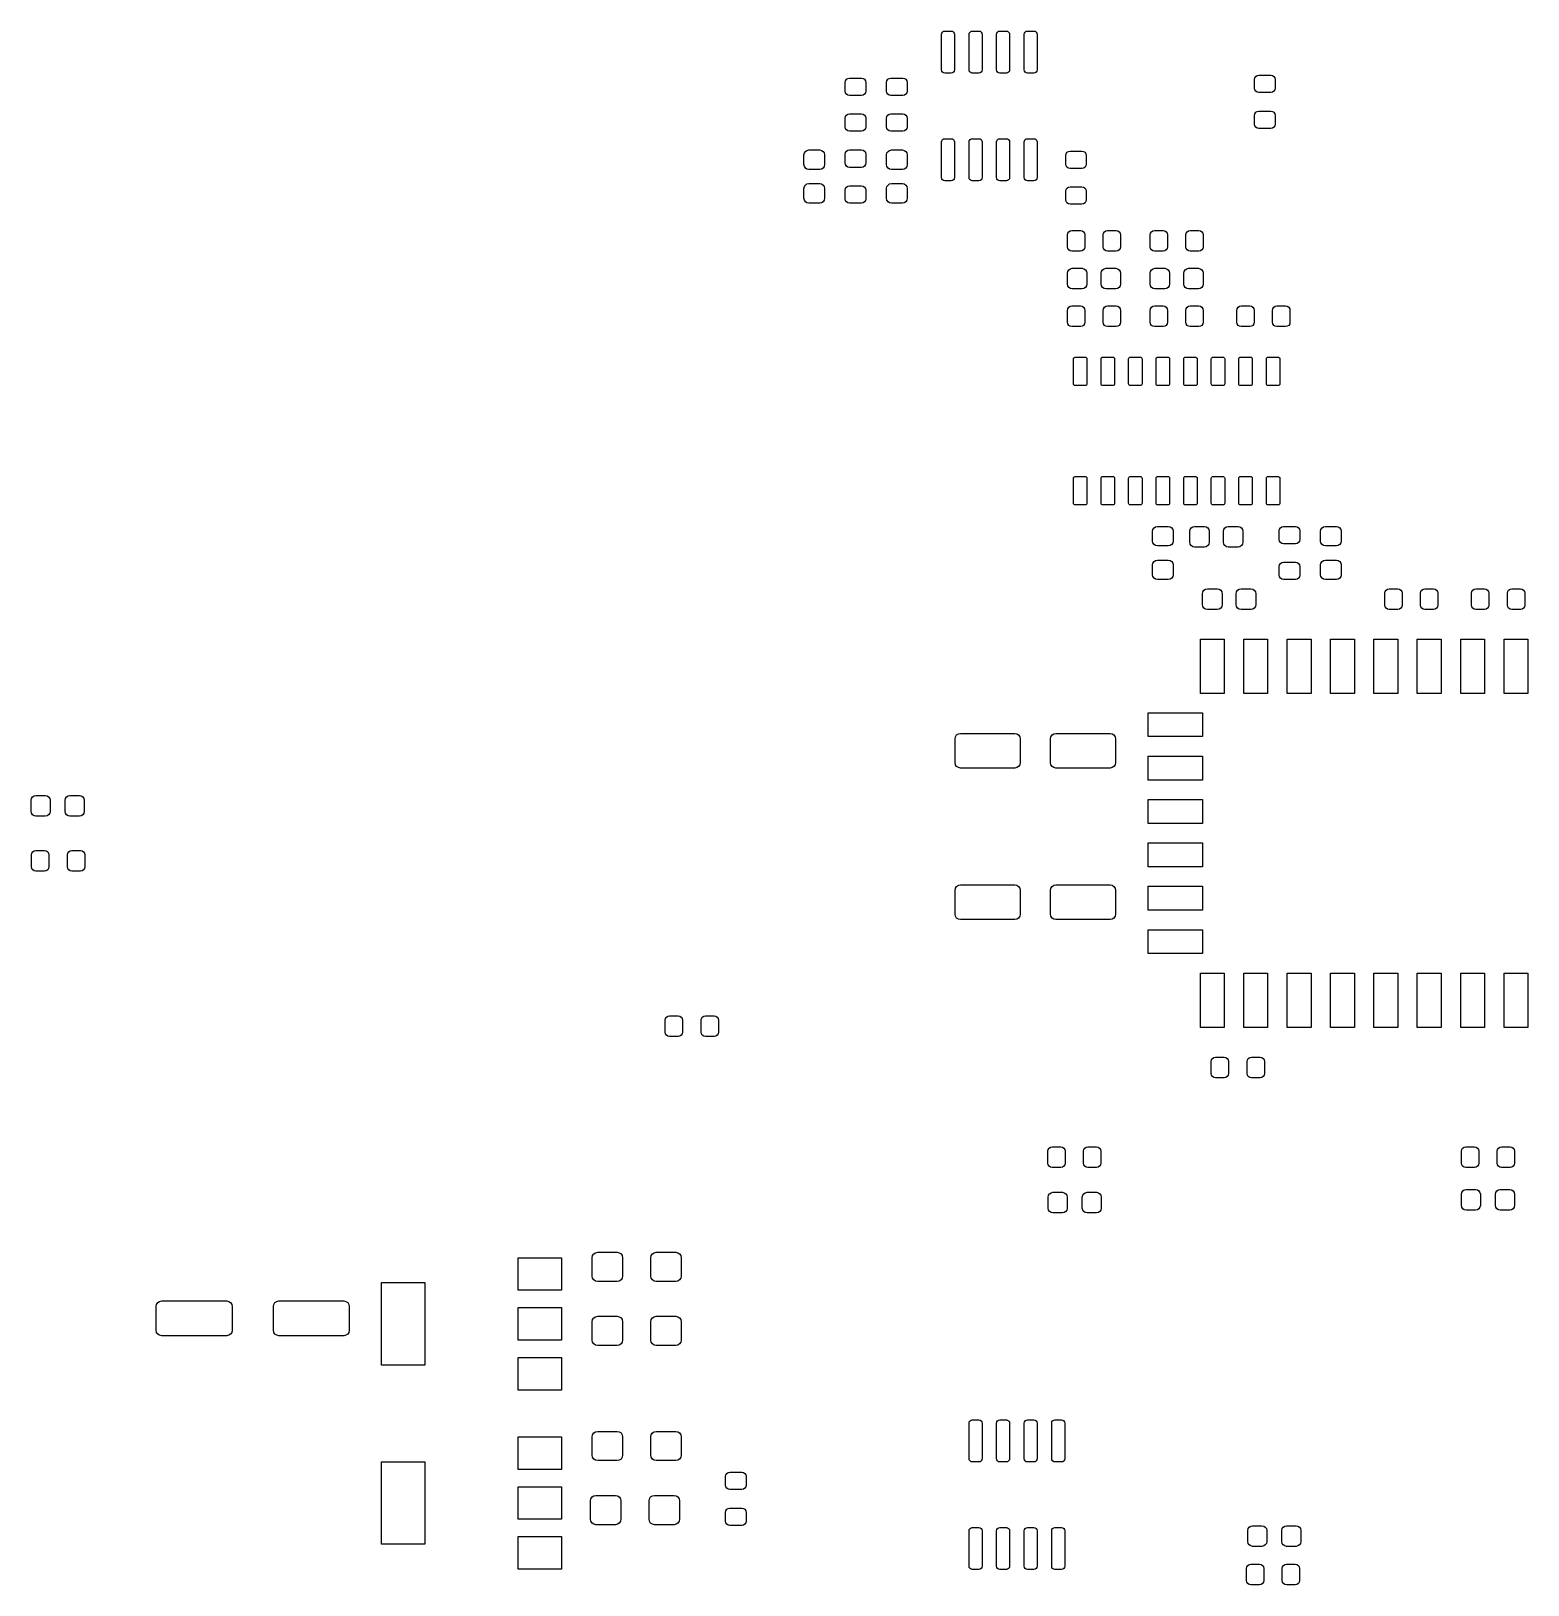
# Model space of a CAD drawing. Extents: x 112.8 to 181.8, y -143.1 to -71.5.
import ezdxf

# ---------------------------------------------------------------- set-up
doc = ezdxf.new("R2010")
doc.units = 0
doc.layers.add('BLACK', color=7, linetype='CONTINUOUS')

msp = doc.modelspace()

# ---------------------------------------------------------------- linework, layer by layer
at = {"layer": 'BLACK', "linetype": 'CONTINUOUS'}
for p, q in [((154.767, -71.63), (154.778, -71.5726)), ((154.778, -71.5726), (154.811, -71.5239)), ((154.811, -71.5239), (154.86, -71.4914)), ((154.86, -71.4914), (154.917, -71.48)), ((154.917, -71.48), (155.217, -71.48)), ((155.217, -71.48), (155.274, -71.4914)), ((155.274, -71.4914), (155.323, -71.5239)), ((155.323, -71.5239), (155.356, -71.5726)), ((155.356, -71.5726), (155.367, -71.63)), ((156.037, -71.63), (156.048, -71.5726)), ((156.048, -71.5726), (156.081, -71.5239)), ((156.081, -71.5239), (156.13, -71.4914)), ((156.13, -71.4914), (156.187, -71.48)), ((156.187, -71.48), (156.487, -71.48)), ((156.487, -71.48), (156.544, -71.4914)), ((156.544, -71.4914), (156.593, -71.5239)), ((156.593, -71.5239), (156.626, -71.5726)), ((156.626, -71.5726), (156.637, -71.63)), ((157.307, -71.63), (157.318, -71.5726)), ((157.318, -71.5726), (157.351, -71.5239)), ((157.351, -71.5239), (157.4, -71.4914)), ((157.4, -71.4914), (157.457, -71.48)), ((157.457, -71.48), (157.757, -71.48)), ((157.757, -71.48), (157.814, -71.4914)), ((157.814, -71.4914), (157.863, -71.5239)), ((157.863, -71.5239), (157.896, -71.5726)), ((157.896, -71.5726), (157.907, -71.63)), ((158.577, -71.63), (158.588, -71.5726)), ((158.588, -71.5726), (158.621, -71.5239)), ((158.621, -71.5239), (158.67, -71.4914)), ((158.67, -71.4914), (158.727, -71.48)), ((158.727, -71.48), (159.027, -71.48)), ((159.027, -71.48), (159.084, -71.4914)), ((159.084, -71.4914), (159.133, -71.5239)), ((159.133, -71.5239), (159.166, -71.5726)), ((159.166, -71.5726), (159.177, -71.63)), ((154.767, -73.27), (154.767, -71.63)), ((155.367, -71.63), (155.367, -73.27)), ((156.037, -73.27), (156.037, -71.63)), ((156.637, -71.63), (156.637, -73.27)), ((157.307, -73.27), (157.307, -71.63)), ((157.907, -71.63), (157.907, -73.27)), ((158.577, -73.27), (158.577, -71.63)), ((159.177, -71.63), (159.177, -73.27)), ((150.347, -73.7685), (150.391, -73.7036)), ((150.391, -73.7036), (150.455, -73.6602)), ((150.455, -73.6602), (150.532, -73.645)), ((150.532, -73.645), (151.082, -73.645)), ((151.082, -73.645), (151.159, -73.6602)), ((151.159, -73.6602), (151.223, -73.7036)), ((151.223, -73.7036), (151.267, -73.7685)), ((152.252, -73.7685), (152.296, -73.7036)), ((152.296, -73.7036), (152.36, -73.6602)), ((152.36, -73.6602), (152.437, -73.645)), ((152.437, -73.645), (152.987, -73.645)), ((152.987, -73.645), (153.064, -73.6602)), ((153.064, -73.6602), (153.128, -73.7036)), ((153.128, -73.7036), (153.172, -73.7685)), ((154.778, -73.3274), (154.767, -73.27)), ((154.811, -73.3761), (154.778, -73.3274)), ((154.86, -73.4086), (154.811, -73.3761)), ((154.917, -73.42), (154.86, -73.4086)), ((155.217, -73.42), (154.917, -73.42)), ((155.274, -73.4086), (155.217, -73.42)), ((155.323, -73.3761), (155.274, -73.4086)), ((155.356, -73.3274), (155.323, -73.3761)), ((155.367, -73.27), (155.356, -73.3274)), ((156.048, -73.3274), (156.037, -73.27)), ((156.081, -73.3761), (156.048, -73.3274)), ((156.13, -73.4086), (156.081, -73.3761)), ((156.187, -73.42), (156.13, -73.4086)), ((156.487, -73.42), (156.187, -73.42)), ((156.544, -73.4086), (156.487, -73.42)), ((156.593, -73.3761), (156.544, -73.4086)), ((156.626, -73.3274), (156.593, -73.3761)), ((156.637, -73.27), (156.626, -73.3274)), ((157.318, -73.3274), (157.307, -73.27)), ((157.351, -73.3761), (157.318, -73.3274)), ((157.4, -73.4086), (157.351, -73.3761)), ((157.457, -73.42), (157.4, -73.4086)), ((157.757, -73.42), (157.457, -73.42)), ((157.814, -73.4086), (157.757, -73.42)), ((157.863, -73.3761), (157.814, -73.4086)), ((157.896, -73.3274), (157.863, -73.3761)), ((157.907, -73.27), (157.896, -73.3274)), ((158.588, -73.3274), (158.577, -73.27)), ((158.621, -73.3761), (158.588, -73.3274)), ((158.67, -73.4086), (158.621, -73.3761)), ((158.727, -73.42), (158.67, -73.4086)), ((159.027, -73.42), (158.727, -73.42)), ((159.084, -73.4086), (159.027, -73.42)), ((159.133, -73.3761), (159.084, -73.4086)), ((159.166, -73.3274), (159.133, -73.3761)), ((159.177, -73.27), (159.166, -73.3274)), ((169.197, -73.714), (169.212, -73.6375)), ((169.197, -74.114), (169.197, -73.714)), ((169.212, -73.6375), (169.256, -73.5726)), ((169.256, -73.5726), (169.32, -73.5292)), ((169.32, -73.5292), (169.397, -73.514)), ((169.397, -73.514), (169.947, -73.514)), ((169.947, -73.514), (170.024, -73.5292)), ((170.024, -73.5292), (170.088, -73.5726)), ((170.088, -73.5726), (170.132, -73.6375)), ((170.132, -73.6375), (170.147, -73.714)), ((170.147, -73.714), (170.147, -74.114)), ((150.332, -73.845), (150.347, -73.7685)), ((150.332, -74.245), (150.332, -73.845)), ((150.347, -74.3215), (150.332, -74.245)), ((150.391, -74.3864), (150.347, -74.3215)), ((150.455, -74.4298), (150.391, -74.3864)), ((150.532, -74.445), (150.455, -74.4298)), ((151.082, -74.445), (150.532, -74.445)), ((151.159, -74.4298), (151.082, -74.445)), ((151.223, -74.3864), (151.159, -74.4298)), ((151.267, -74.3215), (151.223, -74.3864)), ((151.267, -73.7685), (151.282, -73.845)), ((151.282, -74.245), (151.267, -74.3215)), ((151.282, -73.845), (151.282, -74.245)), ((152.237, -73.845), (152.252, -73.7685)), ((152.237, -74.245), (152.237, -73.845)), ((152.252, -74.3215), (152.237, -74.245)), ((152.296, -74.3864), (152.252, -74.3215)), ((152.36, -74.4298), (152.296, -74.3864)), ((152.437, -74.445), (152.36, -74.4298)), ((152.987, -74.445), (152.437, -74.445)), ((153.064, -74.4298), (152.987, -74.445)), ((153.128, -74.3864), (153.064, -74.4298)), ((153.172, -74.3215), (153.128, -74.3864)), ((153.172, -73.7685), (153.187, -73.845)), ((153.187, -74.245), (153.172, -74.3215)), ((153.187, -73.845), (153.187, -74.245)), ((169.212, -74.1905), (169.197, -74.114)), ((169.256, -74.2554), (169.212, -74.1905)), ((169.32, -74.2988), (169.256, -74.2554)), ((169.397, -74.314), (169.32, -74.2988)), ((169.947, -74.314), (169.397, -74.314)), ((170.024, -74.2988), (169.947, -74.314)), ((170.088, -74.2554), (170.024, -74.2988)), ((170.132, -74.1905), (170.088, -74.2554)), ((170.147, -74.114), (170.132, -74.1905)), ((169.256, -75.2226), (169.32, -75.1792)), ((169.32, -75.1792), (169.397, -75.164)), ((169.397, -75.164), (169.947, -75.164)), ((169.947, -75.164), (170.024, -75.1792)), ((170.024, -75.1792), (170.088, -75.2226)), ((150.332, -75.495), (150.347, -75.4185)), ((150.332, -75.895), (150.332, -75.495)), ((150.347, -75.9715), (150.332, -75.895)), ((150.347, -75.4185), (150.391, -75.3536)), ((150.391, -75.3536), (150.455, -75.3102)), ((150.455, -75.3102), (150.532, -75.295)), ((150.532, -75.295), (151.082, -75.295)), ((151.082, -75.295), (151.159, -75.3102)), ((151.159, -75.3102), (151.223, -75.3536)), ((151.223, -75.3536), (151.267, -75.4185)), ((151.267, -75.4185), (151.282, -75.495)), ((151.282, -75.895), (151.267, -75.9715)), ((151.282, -75.495), (151.282, -75.895)), ((152.237, -75.495), (152.252, -75.4185)), ((152.237, -75.895), (152.237, -75.495)), ((152.252, -75.9715), (152.237, -75.895)), ((152.252, -75.4185), (152.296, -75.3536)), ((152.296, -75.3536), (152.36, -75.3102)), ((152.36, -75.3102), (152.437, -75.295)), ((152.437, -75.295), (152.987, -75.295)), ((152.987, -75.295), (153.064, -75.3102)), ((153.064, -75.3102), (153.128, -75.3536)), ((153.128, -75.3536), (153.172, -75.4185)), ((153.172, -75.4185), (153.187, -75.495)), ((153.187, -75.895), (153.172, -75.9715)), ((153.187, -75.495), (153.187, -75.895)), ((169.197, -75.364), (169.212, -75.2875)), ((169.197, -75.764), (169.197, -75.364)), ((169.212, -75.8405), (169.197, -75.764)), ((169.212, -75.2875), (169.256, -75.2226)), ((169.256, -75.9054), (169.212, -75.8405)), ((169.32, -75.9488), (169.256, -75.9054)), ((170.088, -75.9054), (170.024, -75.9488)), ((170.088, -75.2226), (170.132, -75.2875)), ((170.132, -75.8405), (170.088, -75.9054)), ((170.132, -75.2875), (170.147, -75.364)), ((170.147, -75.764), (170.132, -75.8405)), ((170.147, -75.364), (170.147, -75.764)), ((150.391, -76.0364), (150.347, -75.9715)), ((150.455, -76.0798), (150.391, -76.0364)), ((150.532, -76.095), (150.455, -76.0798)), ((151.082, -76.095), (150.532, -76.095)), ((151.159, -76.0798), (151.082, -76.095)), ((151.223, -76.0364), (151.159, -76.0798)), ((151.267, -75.9715), (151.223, -76.0364)), ((152.296, -76.0364), (152.252, -75.9715)), ((152.36, -76.0798), (152.296, -76.0364)), ((152.437, -76.095), (152.36, -76.0798)), ((152.987, -76.095), (152.437, -76.095)), ((153.064, -76.0798), (152.987, -76.095)), ((153.128, -76.0364), (153.064, -76.0798)), ((153.172, -75.9715), (153.128, -76.0364)), ((154.767, -76.59), (154.778, -76.5326)), ((154.767, -78.23), (154.767, -76.59)), ((154.778, -76.5326), (154.811, -76.4839)), ((154.811, -76.4839), (154.86, -76.4514)), ((154.86, -76.4514), (154.917, -76.44)), ((154.917, -76.44), (155.217, -76.44)), ((155.217, -76.44), (155.274, -76.4514)), ((155.274, -76.4514), (155.323, -76.4839)), ((155.323, -76.4839), (155.356, -76.5326)), ((155.356, -76.5326), (155.367, -76.59)), ((155.367, -76.59), (155.367, -78.23)), ((156.037, -76.59), (156.048, -76.5326)), ((156.037, -78.23), (156.037, -76.59)), ((156.048, -76.5326), (156.081, -76.4839)), ((156.081, -76.4839), (156.13, -76.4514)), ((156.13, -76.4514), (156.187, -76.44)), ((156.187, -76.44), (156.487, -76.44)), ((156.487, -76.44), (156.544, -76.4514)), ((156.544, -76.4514), (156.593, -76.4839)), ((156.593, -76.4839), (156.626, -76.5326)), ((156.626, -76.5326), (156.637, -76.59)), ((156.637, -76.59), (156.637, -78.23)), ((157.307, -76.59), (157.318, -76.5326)), ((157.307, -78.23), (157.307, -76.59)), ((157.318, -76.5326), (157.351, -76.4839)), ((157.351, -76.4839), (157.4, -76.4514)), ((157.4, -76.4514), (157.457, -76.44)), ((157.457, -76.44), (157.757, -76.44)), ((157.757, -76.44), (157.814, -76.4514)), ((157.814, -76.4514), (157.863, -76.4839)), ((157.863, -76.4839), (157.896, -76.5326)), ((157.896, -76.5326), (157.907, -76.59)), ((157.907, -76.59), (157.907, -78.23)), ((158.577, -76.59), (158.588, -76.5326)), ((158.577, -78.23), (158.577, -76.59)), ((158.588, -76.5326), (158.621, -76.4839)), ((158.621, -76.4839), (158.67, -76.4514)), ((158.67, -76.4514), (158.727, -76.44)), ((158.727, -76.44), (159.027, -76.44)), ((159.027, -76.44), (159.084, -76.4514)), ((159.084, -76.4514), (159.133, -76.4839)), ((159.133, -76.4839), (159.166, -76.5326)), ((159.166, -76.5326), (159.177, -76.59)), ((159.177, -76.59), (159.177, -78.23)), ((169.397, -75.964), (169.32, -75.9488)), ((169.947, -75.964), (169.397, -75.964)), ((170.024, -75.9488), (169.947, -75.964)), ((148.427, -77.185), (148.444, -77.0989)), ((148.427, -77.635), (148.427, -77.185)), ((148.444, -77.0989), (148.493, -77.0259)), ((148.493, -77.0259), (148.566, -76.9771)), ((148.566, -76.9771), (148.652, -76.96)), ((148.652, -76.96), (149.152, -76.96)), ((149.152, -76.96), (149.238, -76.9771)), ((149.238, -76.9771), (149.311, -77.0259)), ((149.311, -77.0259), (149.36, -77.0989)), ((149.36, -77.0989), (149.377, -77.185)), ((149.377, -77.185), (149.377, -77.635)), ((150.332, -77.16), (150.347, -77.0835)), ((150.332, -77.56), (150.332, -77.16)), ((150.347, -77.0835), (150.391, -77.0186)), ((150.391, -77.0186), (150.455, -76.9752)), ((150.455, -76.9752), (150.532, -76.96)), ((150.532, -76.96), (151.082, -76.96)), ((151.082, -76.96), (151.159, -76.9752)), ((151.159, -76.9752), (151.223, -77.0186)), ((151.223, -77.0186), (151.267, -77.0835)), ((151.267, -77.0835), (151.282, -77.16)), ((151.282, -77.16), (151.282, -77.56)), ((152.237, -77.185), (152.254, -77.0989)), ((152.237, -77.635), (152.237, -77.185)), ((152.254, -77.0989), (152.303, -77.0259)), ((152.303, -77.0259), (152.376, -76.9771)), ((152.376, -76.9771), (152.462, -76.96)), ((152.462, -76.96), (152.962, -76.96)), ((152.962, -76.96), (153.048, -76.9771)), ((153.048, -76.9771), (153.121, -77.0259)), ((153.121, -77.0259), (153.17, -77.0989)), ((153.17, -77.0989), (153.187, -77.185)), ((153.187, -77.185), (153.187, -77.635)), ((160.492, -77.21), (160.507, -77.1335)), ((160.492, -77.61), (160.492, -77.21)), ((160.507, -77.1335), (160.551, -77.0686)), ((160.551, -77.0686), (160.615, -77.0252)), ((160.615, -77.0252), (160.692, -77.01)), ((160.692, -77.01), (161.242, -77.01)), ((161.242, -77.01), (161.319, -77.0252)), ((161.319, -77.0252), (161.383, -77.0686)), ((161.383, -77.0686), (161.427, -77.1335)), ((161.427, -77.1335), (161.442, -77.21)), ((161.442, -77.21), (161.442, -77.61)), ((148.444, -77.7211), (148.427, -77.635)), ((148.493, -77.7941), (148.444, -77.7211)), ((148.566, -77.8429), (148.493, -77.7941)), ((148.652, -77.86), (148.566, -77.8429)), ((149.152, -77.86), (148.652, -77.86)), ((149.238, -77.8429), (149.152, -77.86)), ((149.311, -77.7941), (149.238, -77.8429)), ((149.36, -77.7211), (149.311, -77.7941)), ((149.377, -77.635), (149.36, -77.7211)), ((150.347, -77.6365), (150.332, -77.56)), ((150.391, -77.7014), (150.347, -77.6365)), ((150.455, -77.7448), (150.391, -77.7014)), ((150.532, -77.76), (150.455, -77.7448)), ((151.082, -77.76), (150.532, -77.76)), ((151.159, -77.7448), (151.082, -77.76)), ((151.223, -77.7014), (151.159, -77.7448)), ((151.267, -77.6365), (151.223, -77.7014)), ((151.282, -77.56), (151.267, -77.6365)), ((152.254, -77.7211), (152.237, -77.635)), ((152.303, -77.7941), (152.254, -77.7211)), ((152.376, -77.8429), (152.303, -77.7941)), ((152.462, -77.86), (152.376, -77.8429)), ((152.962, -77.86), (152.462, -77.86)), ((153.048, -77.8429), (152.962, -77.86)), ((153.121, -77.7941), (153.048, -77.8429)), ((153.17, -77.7211), (153.121, -77.7941)), ((153.187, -77.635), (153.17, -77.7211)), ((160.507, -77.6865), (160.492, -77.61)), ((160.551, -77.7514), (160.507, -77.6865)), ((160.615, -77.7948), (160.551, -77.7514)), ((160.692, -77.81), (160.615, -77.7948)), ((161.242, -77.81), (160.692, -77.81)), ((161.319, -77.7948), (161.242, -77.81)), ((161.383, -77.7514), (161.319, -77.7948)), ((161.427, -77.6865), (161.383, -77.7514)), ((161.442, -77.61), (161.427, -77.6865)), ((148.427, -78.735), (148.444, -78.6489)), ((148.427, -79.185), (148.427, -78.735)), ((148.444, -78.6489), (148.493, -78.5759)), ((148.493, -78.5759), (148.566, -78.5271)), ((148.566, -78.5271), (148.652, -78.51)), ((148.652, -78.51), (149.152, -78.51)), ((149.152, -78.51), (149.238, -78.5271)), ((149.238, -78.5271), (149.311, -78.5759)), ((149.311, -78.5759), (149.36, -78.6489)), ((149.36, -78.6489), (149.377, -78.735)), ((149.377, -78.735), (149.377, -79.185)), ((150.332, -78.81), (150.347, -78.7335)), ((150.347, -78.7335), (150.391, -78.6686)), ((150.391, -78.6686), (150.455, -78.6252)), ((150.455, -78.6252), (150.532, -78.61)), ((150.532, -78.61), (151.082, -78.61)), ((151.082, -78.61), (151.159, -78.6252)), ((151.159, -78.6252), (151.223, -78.6686)), ((151.223, -78.6686), (151.267, -78.7335)), ((151.267, -78.7335), (151.282, -78.81)), ((152.237, -78.735), (152.254, -78.6489)), ((152.237, -79.185), (152.237, -78.735)), ((152.254, -78.6489), (152.303, -78.5759)), ((152.303, -78.5759), (152.376, -78.5271)), ((152.376, -78.5271), (152.462, -78.51)), ((152.462, -78.51), (152.962, -78.51)), ((152.962, -78.51), (153.048, -78.5271)), ((153.048, -78.5271), (153.121, -78.5759)), ((153.121, -78.5759), (153.17, -78.6489)), ((153.17, -78.6489), (153.187, -78.735)), ((153.187, -78.735), (153.187, -79.185)), ((154.778, -78.2874), (154.767, -78.23)), ((154.811, -78.3361), (154.778, -78.2874)), ((154.86, -78.3686), (154.811, -78.3361)), ((154.917, -78.38), (154.86, -78.3686)), ((155.217, -78.38), (154.917, -78.38)), ((155.274, -78.3686), (155.217, -78.38)), ((155.323, -78.3361), (155.274, -78.3686)), ((155.356, -78.2874), (155.323, -78.3361)), ((155.367, -78.23), (155.356, -78.2874)), ((156.048, -78.2874), (156.037, -78.23)), ((156.081, -78.3361), (156.048, -78.2874)), ((156.13, -78.3686), (156.081, -78.3361)), ((156.187, -78.38), (156.13, -78.3686)), ((156.487, -78.38), (156.187, -78.38)), ((156.544, -78.3686), (156.487, -78.38)), ((156.593, -78.3361), (156.544, -78.3686)), ((156.626, -78.2874), (156.593, -78.3361)), ((156.637, -78.23), (156.626, -78.2874)), ((157.318, -78.2874), (157.307, -78.23)), ((157.351, -78.3361), (157.318, -78.2874)), ((157.4, -78.3686), (157.351, -78.3361)), ((157.457, -78.38), (157.4, -78.3686)), ((157.757, -78.38), (157.457, -78.38)), ((157.814, -78.3686), (157.757, -78.38)), ((157.863, -78.3361), (157.814, -78.3686)), ((157.896, -78.2874), (157.863, -78.3361)), ((157.907, -78.23), (157.896, -78.2874)), ((158.588, -78.2874), (158.577, -78.23)), ((158.621, -78.3361), (158.588, -78.2874)), ((158.67, -78.3686), (158.621, -78.3361)), ((158.727, -78.38), (158.67, -78.3686)), ((159.027, -78.38), (158.727, -78.38)), ((159.084, -78.3686), (159.027, -78.38)), ((159.133, -78.3361), (159.084, -78.3686)), ((159.166, -78.2874), (159.133, -78.3361)), ((159.177, -78.23), (159.166, -78.2874)), ((160.507, -78.7835), (160.551, -78.7186)), ((160.551, -78.7186), (160.615, -78.6752)), ((160.615, -78.6752), (160.692, -78.66)), ((160.692, -78.66), (161.242, -78.66)), ((161.242, -78.66), (161.319, -78.6752)), ((161.319, -78.6752), (161.383, -78.7186)), ((161.383, -78.7186), (161.427, -78.7835)), ((148.444, -79.2711), (148.427, -79.185)), ((148.493, -79.3441), (148.444, -79.2711)), ((148.566, -79.3929), (148.493, -79.3441)), ((148.652, -79.41), (148.566, -79.3929)), ((149.152, -79.41), (148.652, -79.41)), ((149.238, -79.3929), (149.152, -79.41)), ((149.311, -79.3441), (149.238, -79.3929)), ((149.36, -79.2711), (149.311, -79.3441)), ((149.377, -79.185), (149.36, -79.2711)), ((150.332, -79.21), (150.332, -78.81)), ((150.347, -79.2865), (150.332, -79.21)), ((150.391, -79.3514), (150.347, -79.2865)), ((150.455, -79.3948), (150.391, -79.3514)), ((150.532, -79.41), (150.455, -79.3948)), ((151.082, -79.41), (150.532, -79.41)), ((151.159, -79.3948), (151.082, -79.41)), ((151.223, -79.3514), (151.159, -79.3948)), ((151.267, -79.2865), (151.223, -79.3514)), ((151.282, -79.21), (151.267, -79.2865)), ((151.282, -78.81), (151.282, -79.21)), ((152.254, -79.2711), (152.237, -79.185)), ((152.303, -79.3441), (152.254, -79.2711)), ((152.376, -79.3929), (152.303, -79.3441)), ((152.462, -79.41), (152.376, -79.3929)), ((152.962, -79.41), (152.462, -79.41)), ((153.048, -79.3929), (152.962, -79.41)), ((153.121, -79.3441), (153.048, -79.3929)), ((153.17, -79.2711), (153.121, -79.3441)), ((153.187, -79.185), (153.17, -79.2711)), ((160.492, -78.86), (160.507, -78.7835)), ((160.492, -79.26), (160.492, -78.86)), ((160.507, -79.3365), (160.492, -79.26)), ((160.551, -79.4014), (160.507, -79.3365)), ((160.615, -79.4448), (160.551, -79.4014)), ((160.692, -79.46), (160.615, -79.4448)), ((161.242, -79.46), (160.692, -79.46)), ((161.319, -79.4448), (161.242, -79.46)), ((161.383, -79.4014), (161.319, -79.4448)), ((161.427, -79.3365), (161.383, -79.4014)), ((161.427, -78.7835), (161.442, -78.86)), ((161.442, -79.26), (161.427, -79.3365)), ((161.442, -78.86), (161.442, -79.26)), ((160.573, -80.878), (160.588, -80.8015)), ((160.573, -81.428), (160.573, -80.878)), ((160.588, -80.8015), (160.632, -80.7366)), ((160.632, -80.7366), (160.696, -80.6932)), ((160.696, -80.6932), (160.773, -80.678)), ((160.773, -80.678), (161.173, -80.678)), ((161.173, -80.678), (161.25, -80.6932)), ((161.25, -80.6932), (161.314, -80.7366)), ((161.314, -80.7366), (161.358, -80.8015)), ((161.358, -80.8015), (161.373, -80.878)), ((161.373, -80.878), (161.373, -81.428)), ((162.223, -80.878), (162.238, -80.8015)), ((162.223, -81.428), (162.223, -80.878)), ((162.238, -80.8015), (162.282, -80.7366)), ((162.282, -80.7366), (162.346, -80.6932)), ((162.346, -80.6932), (162.423, -80.678)), ((162.423, -80.678), (162.823, -80.678)), ((162.823, -80.678), (162.9, -80.6932)), ((162.9, -80.6932), (162.964, -80.7366)), ((162.964, -80.7366), (163.008, -80.8015)), ((163.008, -80.8015), (163.023, -80.878)), ((163.023, -80.878), (163.023, -81.428)), ((164.383, -80.878), (164.398, -80.8015)), ((164.383, -81.428), (164.383, -80.878)), ((164.398, -80.8015), (164.442, -80.7366)), ((164.442, -80.7366), (164.506, -80.6932)), ((164.506, -80.6932), (164.583, -80.678)), ((164.583, -80.678), (164.983, -80.678)), ((164.983, -80.678), (165.06, -80.6932)), ((165.06, -80.6932), (165.124, -80.7366)), ((165.124, -80.7366), (165.168, -80.8015)), ((165.168, -80.8015), (165.183, -80.878)), ((165.183, -80.878), (165.183, -81.428)), ((166.033, -80.878), (166.048, -80.8015)), ((166.033, -81.428), (166.033, -80.878)), ((166.048, -80.8015), (166.092, -80.7366)), ((166.092, -80.7366), (166.156, -80.6932)), ((166.156, -80.6932), (166.233, -80.678)), ((166.233, -80.678), (166.633, -80.678)), ((166.633, -80.678), (166.71, -80.6932)), ((166.71, -80.6932), (166.774, -80.7366)), ((166.774, -80.7366), (166.818, -80.8015)), ((166.818, -80.8015), (166.833, -80.878)), ((166.833, -80.878), (166.833, -81.428)), ((160.588, -81.5045), (160.573, -81.428)), ((160.632, -81.5694), (160.588, -81.5045)), ((160.696, -81.6128), (160.632, -81.5694)), ((160.773, -81.628), (160.696, -81.6128)), ((161.173, -81.628), (160.773, -81.628)), ((161.25, -81.6128), (161.173, -81.628)), ((161.314, -81.5694), (161.25, -81.6128)), ((161.358, -81.5045), (161.314, -81.5694)), ((161.373, -81.428), (161.358, -81.5045)), ((162.238, -81.5045), (162.223, -81.428)), ((162.282, -81.5694), (162.238, -81.5045)), ((162.346, -81.6128), (162.282, -81.5694)), ((162.423, -81.628), (162.346, -81.6128)), ((162.823, -81.628), (162.423, -81.628)), ((162.9, -81.6128), (162.823, -81.628)), ((162.964, -81.5694), (162.9, -81.6128)), ((163.008, -81.5045), (162.964, -81.5694)), ((163.023, -81.428), (163.008, -81.5045)), ((164.398, -81.5045), (164.383, -81.428)), ((164.442, -81.5694), (164.398, -81.5045)), ((164.506, -81.6128), (164.442, -81.5694)), ((164.583, -81.628), (164.506, -81.6128)), ((164.983, -81.628), (164.583, -81.628)), ((165.06, -81.6128), (164.983, -81.628)), ((165.124, -81.5694), (165.06, -81.6128)), ((165.168, -81.5045), (165.124, -81.5694)), ((165.183, -81.428), (165.168, -81.5045)), ((166.048, -81.5045), (166.033, -81.428)), ((166.092, -81.5694), (166.048, -81.5045)), ((166.156, -81.6128), (166.092, -81.5694)), ((166.233, -81.628), (166.156, -81.6128)), ((166.633, -81.628), (166.233, -81.628)), ((166.71, -81.6128), (166.633, -81.628)), ((166.774, -81.5694), (166.71, -81.6128)), ((166.818, -81.5045), (166.774, -81.5694)), ((166.833, -81.428), (166.818, -81.5045)), ((160.573, -82.6395), (160.59, -82.5534)), ((160.573, -83.1395), (160.573, -82.6395)), ((160.59, -82.5534), (160.639, -82.4804)), ((160.639, -82.4804), (160.712, -82.4316)), ((160.712, -82.4316), (160.798, -82.4145)), ((160.798, -82.4145), (161.248, -82.4145)), ((161.248, -82.4145), (161.334, -82.4316)), ((161.334, -82.4316), (161.407, -82.4804)), ((161.407, -82.4804), (161.456, -82.5534)), ((161.456, -82.5534), (161.473, -82.6395)), ((161.473, -82.6395), (161.473, -83.1395)), ((162.123, -82.6395), (162.14, -82.5534)), ((162.123, -83.1395), (162.123, -82.6395)), ((162.14, -82.5534), (162.189, -82.4804)), ((162.189, -82.4804), (162.262, -82.4316)), ((162.262, -82.4316), (162.348, -82.4145)), ((162.348, -82.4145), (162.798, -82.4145)), ((162.798, -82.4145), (162.884, -82.4316)), ((162.884, -82.4316), (162.957, -82.4804)), ((162.957, -82.4804), (163.006, -82.5534)), ((163.006, -82.5534), (163.023, -82.6395)), ((163.023, -82.6395), (163.023, -83.1395)), ((164.383, -82.6395), (164.4, -82.5534)), ((164.383, -83.1395), (164.383, -82.6395)), ((164.4, -82.5534), (164.449, -82.4804)), ((164.449, -82.4804), (164.522, -82.4316)), ((164.522, -82.4316), (164.608, -82.4145)), ((164.608, -82.4145), (165.058, -82.4145)), ((165.058, -82.4145), (165.144, -82.4316)), ((165.144, -82.4316), (165.217, -82.4804)), ((165.217, -82.4804), (165.266, -82.5534)), ((165.266, -82.5534), (165.283, -82.6395)), ((165.283, -82.6395), (165.283, -83.1395)), ((165.933, -82.6395), (165.95, -82.5534)), ((165.933, -83.1395), (165.933, -82.6395)), ((165.95, -82.5534), (165.999, -82.4804)), ((165.999, -82.4804), (166.072, -82.4316)), ((166.072, -82.4316), (166.158, -82.4145)), ((166.158, -82.4145), (166.608, -82.4145)), ((166.608, -82.4145), (166.694, -82.4316)), ((166.694, -82.4316), (166.767, -82.4804)), ((166.767, -82.4804), (166.816, -82.5534)), ((166.816, -82.5534), (166.833, -82.6395)), ((166.833, -82.6395), (166.833, -83.1395)), ((160.59, -83.2256), (160.573, -83.1395)), ((160.639, -83.2986), (160.59, -83.2256)), ((160.712, -83.3474), (160.639, -83.2986)), ((160.798, -83.3645), (160.712, -83.3474)), ((161.248, -83.3645), (160.798, -83.3645)), ((161.334, -83.3474), (161.248, -83.3645)), ((161.407, -83.2986), (161.334, -83.3474)), ((161.456, -83.2256), (161.407, -83.2986)), ((161.473, -83.1395), (161.456, -83.2256)), ((162.14, -83.2256), (162.123, -83.1395)), ((162.189, -83.2986), (162.14, -83.2256)), ((162.262, -83.3474), (162.189, -83.2986)), ((162.348, -83.3645), (162.262, -83.3474)), ((162.798, -83.3645), (162.348, -83.3645)), ((162.884, -83.3474), (162.798, -83.3645)), ((162.957, -83.2986), (162.884, -83.3474)), ((163.006, -83.2256), (162.957, -83.2986)), ((163.023, -83.1395), (163.006, -83.2256)), ((164.4, -83.2256), (164.383, -83.1395)), ((164.449, -83.2986), (164.4, -83.2256)), ((164.522, -83.3474), (164.449, -83.2986)), ((164.608, -83.3645), (164.522, -83.3474)), ((165.058, -83.3645), (164.608, -83.3645)), ((165.144, -83.3474), (165.058, -83.3645)), ((165.217, -83.2986), (165.144, -83.3474)), ((165.266, -83.2256), (165.217, -83.2986)), ((165.283, -83.1395), (165.266, -83.2256)), ((165.95, -83.2256), (165.933, -83.1395)), ((165.999, -83.2986), (165.95, -83.2256)), ((166.072, -83.3474), (165.999, -83.2986)), ((166.158, -83.3645), (166.072, -83.3474)), ((166.608, -83.3645), (166.158, -83.3645)), ((166.694, -83.3474), (166.608, -83.3645)), ((166.767, -83.2986), (166.694, -83.3474)), ((166.816, -83.2256), (166.767, -83.2986)), ((166.833, -83.1395), (166.816, -83.2256)), ((160.573, -84.351), (160.588, -84.2745)), ((160.573, -84.901), (160.573, -84.351)), ((160.588, -84.2745), (160.632, -84.2096)), ((160.632, -84.2096), (160.696, -84.1662)), ((160.696, -84.1662), (160.773, -84.151)), ((160.773, -84.151), (161.173, -84.151)), ((161.173, -84.151), (161.25, -84.1662)), ((161.25, -84.1662), (161.314, -84.2096)), ((161.314, -84.2096), (161.358, -84.2745)), ((161.358, -84.2745), (161.373, -84.351)), ((161.373, -84.351), (161.373, -84.901)), ((162.223, -84.351), (162.238, -84.2745)), ((162.223, -84.901), (162.223, -84.351)), ((162.238, -84.2745), (162.282, -84.2096)), ((162.282, -84.2096), (162.346, -84.1662)), ((162.346, -84.1662), (162.423, -84.151)), ((162.423, -84.151), (162.823, -84.151)), ((162.823, -84.151), (162.9, -84.1662)), ((162.9, -84.1662), (162.964, -84.2096)), ((162.964, -84.2096), (163.008, -84.2745)), ((163.008, -84.2745), (163.023, -84.351)), ((163.023, -84.351), (163.023, -84.901)), ((164.383, -84.351), (164.398, -84.2745)), ((164.383, -84.901), (164.383, -84.351)), ((164.398, -84.2745), (164.442, -84.2096)), ((164.442, -84.2096), (164.506, -84.1662)), ((164.506, -84.1662), (164.583, -84.151)), ((164.583, -84.151), (164.983, -84.151)), ((164.983, -84.151), (165.06, -84.1662)), ((165.06, -84.1662), (165.124, -84.2096)), ((165.124, -84.2096), (165.168, -84.2745)), ((165.168, -84.2745), (165.183, -84.351)), ((165.183, -84.351), (165.183, -84.901)), ((166.033, -84.351), (166.048, -84.2745)), ((166.033, -84.901), (166.033, -84.351)), ((166.048, -84.2745), (166.092, -84.2096)), ((166.092, -84.2096), (166.156, -84.1662)), ((166.156, -84.1662), (166.233, -84.151)), ((166.233, -84.151), (166.633, -84.151)), ((166.633, -84.151), (166.71, -84.1662)), ((166.71, -84.1662), (166.774, -84.2096)), ((166.774, -84.2096), (166.818, -84.2745)), ((166.818, -84.2745), (166.833, -84.351)), ((166.833, -84.351), (166.833, -84.901)), ((168.383, -84.351), (168.398, -84.2745)), ((168.383, -84.901), (168.383, -84.351)), ((168.398, -84.2745), (168.442, -84.2096)), ((168.442, -84.2096), (168.506, -84.1662)), ((168.506, -84.1662), (168.583, -84.151)), ((168.583, -84.151), (168.983, -84.151)), ((168.983, -84.151), (169.06, -84.1662)), ((169.06, -84.1662), (169.124, -84.2096)), ((169.124, -84.2096), (169.168, -84.2745)), ((169.168, -84.2745), (169.183, -84.351)), ((169.183, -84.351), (169.183, -84.901)), ((170.033, -84.351), (170.048, -84.2745)), ((170.033, -84.901), (170.033, -84.351)), ((170.048, -84.2745), (170.092, -84.2096)), ((170.092, -84.2096), (170.156, -84.1662)), ((170.156, -84.1662), (170.233, -84.151)), ((170.233, -84.151), (170.633, -84.151)), ((170.633, -84.151), (170.71, -84.1662)), ((170.71, -84.1662), (170.774, -84.2096)), ((170.774, -84.2096), (170.818, -84.2745)), ((170.818, -84.2745), (170.833, -84.351)), ((170.833, -84.351), (170.833, -84.901)), ((160.588, -84.9775), (160.573, -84.901)), ((160.632, -85.0424), (160.588, -84.9775)), ((160.696, -85.0858), (160.632, -85.0424)), ((160.773, -85.101), (160.696, -85.0858)), ((161.173, -85.101), (160.773, -85.101)), ((161.25, -85.0858), (161.173, -85.101)), ((161.314, -85.0424), (161.25, -85.0858)), ((161.358, -84.9775), (161.314, -85.0424)), ((161.373, -84.901), (161.358, -84.9775)), ((162.238, -84.9775), (162.223, -84.901)), ((162.282, -85.0424), (162.238, -84.9775)), ((162.346, -85.0858), (162.282, -85.0424)), ((162.423, -85.101), (162.346, -85.0858)), ((162.823, -85.101), (162.423, -85.101)), ((162.9, -85.0858), (162.823, -85.101)), ((162.964, -85.0424), (162.9, -85.0858)), ((163.008, -84.9775), (162.964, -85.0424)), ((163.023, -84.901), (163.008, -84.9775)), ((164.398, -84.9775), (164.383, -84.901)), ((164.442, -85.0424), (164.398, -84.9775)), ((164.506, -85.0858), (164.442, -85.0424)), ((164.583, -85.101), (164.506, -85.0858)), ((164.983, -85.101), (164.583, -85.101)), ((165.06, -85.0858), (164.983, -85.101)), ((165.124, -85.0424), (165.06, -85.0858)), ((165.168, -84.9775), (165.124, -85.0424)), ((165.183, -84.901), (165.168, -84.9775)), ((166.048, -84.9775), (166.033, -84.901)), ((166.092, -85.0424), (166.048, -84.9775)), ((166.156, -85.0858), (166.092, -85.0424)), ((166.233, -85.101), (166.156, -85.0858)), ((166.633, -85.101), (166.233, -85.101)), ((166.71, -85.0858), (166.633, -85.101)), ((166.774, -85.0424), (166.71, -85.0858)), ((166.818, -84.9775), (166.774, -85.0424)), ((166.833, -84.901), (166.818, -84.9775)), ((168.398, -84.9775), (168.383, -84.901)), ((168.442, -85.0424), (168.398, -84.9775)), ((168.506, -85.0858), (168.442, -85.0424)), ((168.583, -85.101), (168.506, -85.0858)), ((168.983, -85.101), (168.583, -85.101)), ((169.06, -85.0858), (168.983, -85.101)), ((169.124, -85.0424), (169.06, -85.0858)), ((169.168, -84.9775), (169.124, -85.0424)), ((169.183, -84.901), (169.168, -84.9775)), ((170.048, -84.9775), (170.033, -84.901)), ((170.092, -85.0424), (170.048, -84.9775)), ((170.156, -85.0858), (170.092, -85.0424)), ((170.233, -85.101), (170.156, -85.0858)), ((170.633, -85.101), (170.233, -85.101)), ((170.71, -85.0858), (170.633, -85.101)), ((170.774, -85.0424), (170.71, -85.0858)), ((170.818, -84.9775), (170.774, -85.0424)), ((170.833, -84.901), (170.818, -84.9775)), ((160.853, -86.5885), (160.859, -86.5588)), ((160.853, -87.7435), (160.853, -86.5885)), ((160.859, -86.5588), (160.876, -86.5337)), ((160.876, -86.5337), (160.901, -86.5169)), ((160.901, -86.5169), (160.93, -86.511)), ((160.93, -86.511), (161.395, -86.511)), ((161.395, -86.511), (161.425, -86.5169)), ((161.425, -86.5169), (161.45, -86.5337)), ((161.45, -86.5337), (161.467, -86.5588)), ((161.467, -86.5588), (161.473, -86.5885)), ((161.473, -86.5885), (161.473, -87.7435)), ((162.123, -86.5885), (162.129, -86.5588)), ((162.123, -87.7435), (162.123, -86.5885)), ((162.129, -86.5588), (162.146, -86.5337)), ((162.146, -86.5337), (162.171, -86.5169)), ((162.171, -86.5169), (162.201, -86.511)), ((162.201, -86.511), (162.665, -86.511)), ((162.665, -86.511), (162.695, -86.5169)), ((162.695, -86.5169), (162.72, -86.5337)), ((162.72, -86.5337), (162.737, -86.5588)), ((162.737, -86.5588), (162.743, -86.5885)), ((162.743, -86.5885), (162.743, -87.7435)), ((163.393, -86.5885), (163.399, -86.5588)), ((163.393, -87.7435), (163.393, -86.5885)), ((163.399, -86.5588), (163.416, -86.5337)), ((163.416, -86.5337), (163.441, -86.5169)), ((163.441, -86.5169), (163.47, -86.511)), ((163.47, -86.511), (163.935, -86.511)), ((163.935, -86.511), (163.965, -86.5169)), ((163.965, -86.5169), (163.99, -86.5337)), ((163.99, -86.5337), (164.007, -86.5588)), ((164.007, -86.5588), (164.013, -86.5885)), ((164.013, -86.5885), (164.013, -87.7435)), ((164.663, -86.5885), (164.669, -86.5588)), ((164.663, -87.7435), (164.663, -86.5885)), ((164.669, -86.5588), (164.686, -86.5337)), ((164.686, -86.5337), (164.711, -86.5169)), ((164.711, -86.5169), (164.74, -86.511)), ((164.74, -86.511), (165.206, -86.511)), ((165.206, -86.511), (165.235, -86.5169)), ((165.235, -86.5169), (165.26, -86.5337)), ((165.26, -86.5337), (165.277, -86.5588)), ((165.277, -86.5588), (165.283, -86.5885)), ((165.283, -86.5885), (165.283, -87.7435)), ((165.933, -86.5885), (165.939, -86.5588)), ((165.933, -87.7435), (165.933, -86.5885)), ((165.939, -86.5588), (165.956, -86.5337)), ((165.956, -86.5337), (165.981, -86.5169)), ((165.981, -86.5169), (166.01, -86.511)), ((166.01, -86.511), (166.475, -86.511)), ((166.475, -86.511), (166.505, -86.5169)), ((166.505, -86.5169), (166.53, -86.5337)), ((166.53, -86.5337), (166.547, -86.5588)), ((166.547, -86.5588), (166.553, -86.5885)), ((166.553, -86.5885), (166.553, -87.7435)), ((167.203, -86.5885), (167.209, -86.5588)), ((167.203, -87.7435), (167.203, -86.5885)), ((167.209, -86.5588), (167.226, -86.5337)), ((167.226, -86.5337), (167.251, -86.5169)), ((167.251, -86.5169), (167.28, -86.511)), ((167.28, -86.511), (167.745, -86.511)), ((167.745, -86.511), (167.775, -86.5169)), ((167.775, -86.5169), (167.8, -86.5337)), ((167.8, -86.5337), (167.817, -86.5588)), ((167.817, -86.5588), (167.823, -86.5885)), ((167.823, -86.5885), (167.823, -87.7435)), ((168.473, -86.5885), (168.479, -86.5588)), ((168.473, -87.7435), (168.473, -86.5885)), ((168.479, -86.5588), (168.496, -86.5337)), ((168.496, -86.5337), (168.521, -86.5169)), ((168.521, -86.5169), (168.55, -86.511)), ((168.55, -86.511), (169.016, -86.511)), ((169.016, -86.511), (169.045, -86.5169)), ((169.045, -86.5169), (169.07, -86.5337)), ((169.07, -86.5337), (169.087, -86.5588)), ((169.087, -86.5588), (169.093, -86.5885)), ((169.093, -86.5885), (169.093, -87.7435)), ((169.743, -86.5885), (169.749, -86.5588)), ((169.743, -87.7435), (169.743, -86.5885)), ((169.749, -86.5588), (169.766, -86.5337)), ((169.766, -86.5337), (169.791, -86.5169)), ((169.791, -86.5169), (169.82, -86.511)), ((169.82, -86.511), (170.285, -86.511)), ((170.285, -86.511), (170.315, -86.5169)), ((170.315, -86.5169), (170.34, -86.5337)), ((170.34, -86.5337), (170.357, -86.5588)), ((170.357, -86.5588), (170.363, -86.5885)), ((170.363, -86.5885), (170.363, -87.7435)), ((160.859, -87.7732), (160.853, -87.7435)), ((160.876, -87.7983), (160.859, -87.7732)), ((160.901, -87.8151), (160.876, -87.7983)), ((160.93, -87.821), (160.901, -87.8151)), ((161.395, -87.821), (160.93, -87.821)), ((161.425, -87.8151), (161.395, -87.821)), ((161.45, -87.7983), (161.425, -87.8151)), ((161.467, -87.7732), (161.45, -87.7983)), ((161.473, -87.7435), (161.467, -87.7732)), ((162.129, -87.7732), (162.123, -87.7435)), ((162.146, -87.7983), (162.129, -87.7732)), ((162.171, -87.8151), (162.146, -87.7983)), ((162.201, -87.821), (162.171, -87.8151)), ((162.665, -87.821), (162.201, -87.821)), ((162.695, -87.8151), (162.665, -87.821)), ((162.72, -87.7983), (162.695, -87.8151)), ((162.737, -87.7732), (162.72, -87.7983)), ((162.743, -87.7435), (162.737, -87.7732)), ((163.399, -87.7732), (163.393, -87.7435)), ((163.416, -87.7983), (163.399, -87.7732)), ((163.441, -87.8151), (163.416, -87.7983)), ((163.47, -87.821), (163.441, -87.8151)), ((163.935, -87.821), (163.47, -87.821)), ((163.965, -87.8151), (163.935, -87.821)), ((163.99, -87.7983), (163.965, -87.8151)), ((164.007, -87.7732), (163.99, -87.7983)), ((164.013, -87.7435), (164.007, -87.7732)), ((164.669, -87.7732), (164.663, -87.7435)), ((164.686, -87.7983), (164.669, -87.7732)), ((164.711, -87.8151), (164.686, -87.7983)), ((164.74, -87.821), (164.711, -87.8151)), ((165.206, -87.821), (164.74, -87.821)), ((165.235, -87.8151), (165.206, -87.821)), ((165.26, -87.7983), (165.235, -87.8151)), ((165.277, -87.7732), (165.26, -87.7983)), ((165.283, -87.7435), (165.277, -87.7732)), ((165.939, -87.7732), (165.933, -87.7435)), ((165.956, -87.7983), (165.939, -87.7732)), ((165.981, -87.8151), (165.956, -87.7983)), ((166.01, -87.821), (165.981, -87.8151)), ((166.475, -87.821), (166.01, -87.821)), ((166.505, -87.8151), (166.475, -87.821)), ((166.53, -87.7983), (166.505, -87.8151)), ((166.547, -87.7732), (166.53, -87.7983)), ((166.553, -87.7435), (166.547, -87.7732)), ((167.209, -87.7732), (167.203, -87.7435)), ((167.226, -87.7983), (167.209, -87.7732)), ((167.251, -87.8151), (167.226, -87.7983)), ((167.28, -87.821), (167.251, -87.8151)), ((167.745, -87.821), (167.28, -87.821)), ((167.775, -87.8151), (167.745, -87.821)), ((167.8, -87.7983), (167.775, -87.8151)), ((167.817, -87.7732), (167.8, -87.7983)), ((167.823, -87.7435), (167.817, -87.7732)), ((168.479, -87.7732), (168.473, -87.7435)), ((168.496, -87.7983), (168.479, -87.7732)), ((168.521, -87.8151), (168.496, -87.7983)), ((168.55, -87.821), (168.521, -87.8151)), ((169.016, -87.821), (168.55, -87.821)), ((169.045, -87.8151), (169.016, -87.821)), ((169.07, -87.7983), (169.045, -87.8151)), ((169.087, -87.7732), (169.07, -87.7983)), ((169.093, -87.7435), (169.087, -87.7732)), ((169.749, -87.7732), (169.743, -87.7435)), ((169.766, -87.7983), (169.749, -87.7732)), ((169.791, -87.8151), (169.766, -87.7983)), ((169.82, -87.821), (169.791, -87.8151)), ((170.285, -87.821), (169.82, -87.821)), ((170.315, -87.8151), (170.285, -87.821)), ((170.34, -87.7983), (170.315, -87.8151)), ((170.357, -87.7732), (170.34, -87.7983)), ((170.363, -87.7435), (170.357, -87.7732)), ((160.853, -92.0885), (160.859, -92.0588)), ((160.853, -93.2435), (160.853, -92.0885)), ((160.859, -92.0588), (160.876, -92.0337)), ((160.876, -92.0337), (160.901, -92.0169)), ((160.901, -92.0169), (160.93, -92.011)), ((160.93, -92.011), (161.395, -92.011)), ((161.395, -92.011), (161.425, -92.0169)), ((161.425, -92.0169), (161.45, -92.0337)), ((161.45, -92.0337), (161.467, -92.0588)), ((161.467, -92.0588), (161.473, -92.0885)), ((161.473, -92.0885), (161.473, -93.2435)), ((162.123, -92.0885), (162.129, -92.0588)), ((162.123, -93.2435), (162.123, -92.0885)), ((162.129, -92.0588), (162.146, -92.0337)), ((162.146, -92.0337), (162.171, -92.0169)), ((162.171, -92.0169), (162.201, -92.011)), ((162.201, -92.011), (162.665, -92.011)), ((162.665, -92.011), (162.695, -92.0169)), ((162.695, -92.0169), (162.72, -92.0337)), ((162.72, -92.0337), (162.737, -92.0588)), ((162.737, -92.0588), (162.743, -92.0885)), ((162.743, -92.0885), (162.743, -93.2435)), ((163.393, -92.0885), (163.399, -92.0588)), ((163.393, -93.2435), (163.393, -92.0885)), ((163.399, -92.0588), (163.416, -92.0337)), ((163.416, -92.0337), (163.441, -92.0169)), ((163.441, -92.0169), (163.47, -92.011)), ((163.47, -92.011), (163.935, -92.011)), ((163.935, -92.011), (163.965, -92.0169)), ((163.965, -92.0169), (163.99, -92.0337)), ((163.99, -92.0337), (164.007, -92.0588)), ((164.007, -92.0588), (164.013, -92.0885)), ((164.013, -92.0885), (164.013, -93.2435)), ((164.663, -92.0885), (164.669, -92.0588)), ((164.663, -93.2435), (164.663, -92.0885)), ((164.669, -92.0588), (164.686, -92.0337)), ((164.686, -92.0337), (164.711, -92.0169)), ((164.711, -92.0169), (164.74, -92.011)), ((164.74, -92.011), (165.206, -92.011)), ((165.206, -92.011), (165.235, -92.0169)), ((165.235, -92.0169), (165.26, -92.0337)), ((165.26, -92.0337), (165.277, -92.0588)), ((165.277, -92.0588), (165.283, -92.0885)), ((165.283, -92.0885), (165.283, -93.2435)), ((165.933, -92.0885), (165.939, -92.0588)), ((165.933, -93.2435), (165.933, -92.0885)), ((165.939, -92.0588), (165.956, -92.0337)), ((165.956, -92.0337), (165.981, -92.0169)), ((165.981, -92.0169), (166.01, -92.011)), ((166.01, -92.011), (166.475, -92.011)), ((166.475, -92.011), (166.505, -92.0169)), ((166.505, -92.0169), (166.53, -92.0337)), ((166.53, -92.0337), (166.547, -92.0588)), ((166.547, -92.0588), (166.553, -92.0885)), ((166.553, -92.0885), (166.553, -93.2435)), ((167.203, -92.0885), (167.209, -92.0588)), ((167.203, -93.2435), (167.203, -92.0885)), ((167.209, -92.0588), (167.226, -92.0337)), ((167.226, -92.0337), (167.251, -92.0169)), ((167.251, -92.0169), (167.28, -92.011)), ((167.28, -92.011), (167.745, -92.011)), ((167.745, -92.011), (167.775, -92.0169)), ((167.775, -92.0169), (167.8, -92.0337)), ((167.8, -92.0337), (167.817, -92.0588)), ((167.817, -92.0588), (167.823, -92.0885)), ((167.823, -92.0885), (167.823, -93.2435)), ((168.473, -92.0885), (168.479, -92.0588)), ((168.473, -93.2435), (168.473, -92.0885)), ((168.479, -92.0588), (168.496, -92.0337)), ((168.496, -92.0337), (168.521, -92.0169)), ((168.521, -92.0169), (168.55, -92.011)), ((168.55, -92.011), (169.016, -92.011)), ((169.016, -92.011), (169.045, -92.0169)), ((169.045, -92.0169), (169.07, -92.0337)), ((169.07, -92.0337), (169.087, -92.0588)), ((169.087, -92.0588), (169.093, -92.0885)), ((169.093, -92.0885), (169.093, -93.2435)), ((169.743, -92.0885), (169.749, -92.0588)), ((169.743, -93.2435), (169.743, -92.0885)), ((169.749, -92.0588), (169.766, -92.0337)), ((169.766, -92.0337), (169.791, -92.0169)), ((169.791, -92.0169), (169.82, -92.011)), ((169.82, -92.011), (170.285, -92.011)), ((170.285, -92.011), (170.315, -92.0169)), ((170.315, -92.0169), (170.34, -92.0337)), ((170.34, -92.0337), (170.357, -92.0588)), ((170.357, -92.0588), (170.363, -92.0885)), ((170.363, -92.0885), (170.363, -93.2435)), ((160.859, -93.2732), (160.853, -93.2435)), ((160.876, -93.2983), (160.859, -93.2732)), ((160.901, -93.3151), (160.876, -93.2983)), ((160.93, -93.321), (160.901, -93.3151)), ((161.395, -93.321), (160.93, -93.321)), ((161.425, -93.3151), (161.395, -93.321)), ((161.45, -93.2983), (161.425, -93.3151)), ((161.467, -93.2732), (161.45, -93.2983)), ((161.473, -93.2435), (161.467, -93.2732)), ((162.129, -93.2732), (162.123, -93.2435)), ((162.146, -93.2983), (162.129, -93.2732)), ((162.171, -93.3151), (162.146, -93.2983)), ((162.201, -93.321), (162.171, -93.3151)), ((162.665, -93.321), (162.201, -93.321)), ((162.695, -93.3151), (162.665, -93.321)), ((162.72, -93.2983), (162.695, -93.3151)), ((162.737, -93.2732), (162.72, -93.2983)), ((162.743, -93.2435), (162.737, -93.2732)), ((163.399, -93.2732), (163.393, -93.2435)), ((163.416, -93.2983), (163.399, -93.2732)), ((163.441, -93.3151), (163.416, -93.2983)), ((163.47, -93.321), (163.441, -93.3151)), ((163.935, -93.321), (163.47, -93.321)), ((163.965, -93.3151), (163.935, -93.321)), ((163.99, -93.2983), (163.965, -93.3151)), ((164.007, -93.2732), (163.99, -93.2983)), ((164.013, -93.2435), (164.007, -93.2732)), ((164.669, -93.2732), (164.663, -93.2435)), ((164.686, -93.2983), (164.669, -93.2732)), ((164.711, -93.3151), (164.686, -93.2983)), ((164.74, -93.321), (164.711, -93.3151)), ((165.206, -93.321), (164.74, -93.321)), ((165.235, -93.3151), (165.206, -93.321)), ((165.26, -93.2983), (165.235, -93.3151)), ((165.277, -93.2732), (165.26, -93.2983)), ((165.283, -93.2435), (165.277, -93.2732)), ((165.939, -93.2732), (165.933, -93.2435)), ((165.956, -93.2983), (165.939, -93.2732)), ((165.981, -93.3151), (165.956, -93.2983)), ((166.01, -93.321), (165.981, -93.3151)), ((166.475, -93.321), (166.01, -93.321)), ((166.505, -93.3151), (166.475, -93.321)), ((166.53, -93.2983), (166.505, -93.3151)), ((166.547, -93.2732), (166.53, -93.2983)), ((166.553, -93.2435), (166.547, -93.2732)), ((167.209, -93.2732), (167.203, -93.2435)), ((167.226, -93.2983), (167.209, -93.2732)), ((167.251, -93.3151), (167.226, -93.2983)), ((167.28, -93.321), (167.251, -93.3151)), ((167.745, -93.321), (167.28, -93.321)), ((167.775, -93.3151), (167.745, -93.321)), ((167.8, -93.2983), (167.775, -93.3151)), ((167.817, -93.2732), (167.8, -93.2983)), ((167.823, -93.2435), (167.817, -93.2732)), ((168.479, -93.2732), (168.473, -93.2435)), ((168.496, -93.2983), (168.479, -93.2732)), ((168.521, -93.3151), (168.496, -93.2983)), ((168.55, -93.321), (168.521, -93.3151)), ((169.016, -93.321), (168.55, -93.321)), ((169.045, -93.3151), (169.016, -93.321)), ((169.07, -93.2983), (169.045, -93.3151)), ((169.087, -93.2732), (169.07, -93.2983)), ((169.093, -93.2435), (169.087, -93.2732)), ((169.749, -93.2732), (169.743, -93.2435)), ((169.766, -93.2983), (169.749, -93.2732)), ((169.791, -93.3151), (169.766, -93.2983)), ((169.82, -93.321), (169.791, -93.3151)), ((170.285, -93.321), (169.82, -93.321)), ((170.315, -93.3151), (170.285, -93.321)), ((170.34, -93.2983), (170.315, -93.3151)), ((170.357, -93.2732), (170.34, -93.2983)), ((170.363, -93.2435), (170.357, -93.2732)), ((164.498, -94.536), (164.515, -94.4499)), ((164.515, -94.4499), (164.564, -94.3769)), ((164.564, -94.3769), (164.637, -94.3281)), ((164.637, -94.3281), (164.723, -94.311)), ((164.723, -94.311), (165.223, -94.311)), ((165.223, -94.311), (165.309, -94.3281)), ((165.309, -94.3281), (165.382, -94.3769)), ((165.382, -94.3769), (165.431, -94.4499)), ((165.431, -94.4499), (165.448, -94.536)), ((166.213, -94.536), (166.23, -94.4499)), ((166.23, -94.4499), (166.279, -94.3769)), ((166.279, -94.3769), (166.352, -94.3281)), ((166.352, -94.3281), (166.438, -94.311)), ((166.438, -94.311), (166.888, -94.311)), ((166.888, -94.311), (166.974, -94.3281)), ((166.974, -94.3281), (167.047, -94.3769)), ((167.047, -94.3769), (167.096, -94.4499)), ((167.096, -94.4499), (167.113, -94.536)), ((167.763, -94.536), (167.78, -94.4499)), ((167.78, -94.4499), (167.829, -94.3769)), ((167.829, -94.3769), (167.902, -94.3281)), ((167.902, -94.3281), (167.988, -94.311)), ((167.988, -94.311), (168.438, -94.311)), ((168.438, -94.311), (168.524, -94.3281)), ((168.524, -94.3281), (168.597, -94.3769)), ((168.597, -94.3769), (168.646, -94.4499)), ((168.646, -94.4499), (168.663, -94.536)), ((170.34, -94.511), (170.355, -94.4345)), ((170.34, -94.911), (170.34, -94.511)), ((170.355, -94.4345), (170.399, -94.3696)), ((170.399, -94.3696), (170.463, -94.3262)), ((170.463, -94.3262), (170.54, -94.311)), ((170.54, -94.311), (171.09, -94.311)), ((171.09, -94.311), (171.167, -94.3262)), ((171.167, -94.3262), (171.231, -94.3696)), ((171.231, -94.3696), (171.275, -94.4345)), ((171.275, -94.4345), (171.29, -94.511)), ((171.29, -94.511), (171.29, -94.911)), ((172.245, -94.536), (172.262, -94.4499)), ((172.262, -94.4499), (172.311, -94.3769)), ((172.311, -94.3769), (172.384, -94.3281)), ((172.384, -94.3281), (172.47, -94.311)), ((172.47, -94.311), (172.97, -94.311)), ((172.97, -94.311), (173.056, -94.3281)), ((173.056, -94.3281), (173.129, -94.3769)), ((173.129, -94.3769), (173.178, -94.4499)), ((173.178, -94.4499), (173.195, -94.536)), ((164.498, -94.986), (164.498, -94.536)), ((164.515, -95.0721), (164.498, -94.986)), ((164.564, -95.1451), (164.515, -95.0721)), ((164.637, -95.1939), (164.564, -95.1451)), ((164.723, -95.211), (164.637, -95.1939)), ((165.223, -95.211), (164.723, -95.211)), ((165.309, -95.1939), (165.223, -95.211)), ((165.382, -95.1451), (165.309, -95.1939)), ((165.431, -95.0721), (165.382, -95.1451)), ((165.448, -94.986), (165.431, -95.0721)), ((165.448, -94.536), (165.448, -94.986)), ((166.213, -95.036), (166.213, -94.536)), ((166.23, -95.1221), (166.213, -95.036)), ((166.279, -95.1951), (166.23, -95.1221)), ((166.352, -95.2439), (166.279, -95.1951)), ((166.438, -95.261), (166.352, -95.2439)), ((166.974, -95.2439), (166.888, -95.261)), ((167.047, -95.1951), (166.974, -95.2439)), ((167.096, -95.1221), (167.047, -95.1951)), ((167.113, -95.036), (167.096, -95.1221)), ((167.113, -94.536), (167.113, -95.036)), ((167.763, -95.036), (167.763, -94.536)), ((167.78, -95.1221), (167.763, -95.036)), ((167.829, -95.1951), (167.78, -95.1221)), ((167.902, -95.2439), (167.829, -95.1951)), ((167.988, -95.261), (167.902, -95.2439)), ((168.524, -95.2439), (168.438, -95.261)), ((168.597, -95.1951), (168.524, -95.2439)), ((168.646, -95.1221), (168.597, -95.1951)), ((168.663, -95.036), (168.646, -95.1221)), ((168.663, -94.536), (168.663, -95.036)), ((170.355, -94.9875), (170.34, -94.911)), ((170.399, -95.0524), (170.355, -94.9875)), ((170.463, -95.0958), (170.399, -95.0524)), ((170.54, -95.111), (170.463, -95.0958)), ((171.09, -95.111), (170.54, -95.111)), ((171.167, -95.0958), (171.09, -95.111)), ((171.231, -95.0524), (171.167, -95.0958)), ((171.275, -94.9875), (171.231, -95.0524)), ((171.29, -94.911), (171.275, -94.9875)), ((172.245, -94.986), (172.245, -94.536)), ((172.262, -95.0721), (172.245, -94.986)), ((172.311, -95.1451), (172.262, -95.0721)), ((172.384, -95.1939), (172.311, -95.1451)), ((172.47, -95.211), (172.384, -95.1939)), ((172.97, -95.211), (172.47, -95.211)), ((173.056, -95.1939), (172.97, -95.211)), ((173.129, -95.1451), (173.056, -95.1939)), ((173.178, -95.0721), (173.129, -95.1451)), ((173.195, -94.986), (173.178, -95.0721)), ((173.195, -94.536), (173.195, -94.986)), ((164.515, -95.9999), (164.564, -95.9269)), ((164.564, -95.9269), (164.637, -95.8781)), ((164.637, -95.8781), (164.723, -95.861)), ((164.723, -95.861), (165.223, -95.861)), ((165.223, -95.861), (165.309, -95.8781)), ((165.309, -95.8781), (165.382, -95.9269)), ((165.382, -95.9269), (165.431, -95.9999)), ((166.888, -95.261), (166.438, -95.261)), ((168.438, -95.261), (167.988, -95.261)), ((170.463, -95.9762), (170.54, -95.961)), ((170.54, -95.961), (171.09, -95.961)), ((171.09, -95.961), (171.167, -95.9762)), ((172.262, -95.9999), (172.311, -95.9269)), ((172.311, -95.9269), (172.384, -95.8781)), ((172.384, -95.8781), (172.47, -95.861)), ((172.47, -95.861), (172.97, -95.861)), ((172.97, -95.861), (173.056, -95.8781)), ((173.056, -95.8781), (173.129, -95.9269)), ((173.129, -95.9269), (173.178, -95.9999)), ((164.498, -96.086), (164.515, -95.9999)), ((164.498, -96.536), (164.498, -96.086)), ((164.515, -96.6221), (164.498, -96.536)), ((164.564, -96.6951), (164.515, -96.6221)), ((165.431, -96.6221), (165.382, -96.6951)), ((165.431, -95.9999), (165.448, -96.086)), ((165.448, -96.536), (165.431, -96.6221)), ((165.448, -96.086), (165.448, -96.536)), ((170.34, -96.161), (170.355, -96.0845)), ((170.34, -96.561), (170.34, -96.161)), ((170.355, -96.6375), (170.34, -96.561)), ((170.355, -96.0845), (170.399, -96.0196)), ((170.399, -96.7024), (170.355, -96.6375)), ((170.399, -96.0196), (170.463, -95.9762)), ((171.167, -95.9762), (171.231, -96.0196)), ((171.231, -96.0196), (171.275, -96.0845)), ((171.275, -96.6375), (171.231, -96.7024)), ((171.275, -96.0845), (171.29, -96.161)), ((171.29, -96.561), (171.275, -96.6375)), ((171.29, -96.161), (171.29, -96.561)), ((172.245, -96.086), (172.262, -95.9999)), ((172.245, -96.536), (172.245, -96.086)), ((172.262, -96.6221), (172.245, -96.536)), ((172.311, -96.6951), (172.262, -96.6221)), ((173.178, -96.6221), (173.129, -96.6951)), ((173.178, -95.9999), (173.195, -96.086)), ((173.195, -96.536), (173.178, -96.6221)), ((173.195, -96.086), (173.195, -96.536)), ((164.637, -96.7439), (164.564, -96.6951)), ((164.723, -96.761), (164.637, -96.7439)), ((165.223, -96.761), (164.723, -96.761)), ((165.309, -96.7439), (165.223, -96.761)), ((165.382, -96.6951), (165.309, -96.7439)), ((166.803, -97.413), (166.82, -97.3269)), ((166.82, -97.3269), (166.868, -97.2539)), ((166.868, -97.2539), (166.941, -97.2051)), ((166.941, -97.2051), (167.028, -97.188)), ((167.028, -97.188), (167.478, -97.188)), ((167.478, -97.188), (167.564, -97.2051)), ((167.564, -97.2051), (167.637, -97.2539)), ((167.637, -97.2539), (167.685, -97.3269)), ((167.685, -97.3269), (167.703, -97.413)), ((168.353, -97.413), (168.37, -97.3269)), ((168.37, -97.3269), (168.418, -97.2539)), ((168.418, -97.2539), (168.491, -97.2051)), ((168.491, -97.2051), (168.578, -97.188)), ((168.578, -97.188), (169.028, -97.188)), ((169.028, -97.188), (169.114, -97.2051)), ((169.114, -97.2051), (169.187, -97.2539)), ((169.187, -97.2539), (169.235, -97.3269)), ((169.235, -97.3269), (169.253, -97.413)), ((170.463, -96.7458), (170.399, -96.7024)), ((170.54, -96.761), (170.463, -96.7458)), ((171.09, -96.761), (170.54, -96.761)), ((171.167, -96.7458), (171.09, -96.761)), ((171.231, -96.7024), (171.167, -96.7458)), ((172.384, -96.7439), (172.311, -96.6951)), ((172.47, -96.761), (172.384, -96.7439)), ((172.97, -96.761), (172.47, -96.761)), ((173.056, -96.7439), (172.97, -96.761)), ((173.129, -96.6951), (173.056, -96.7439)), ((175.203, -97.388), (175.218, -97.3115)), ((175.203, -97.938), (175.203, -97.388)), ((175.218, -97.3115), (175.261, -97.2466)), ((175.261, -97.2466), (175.326, -97.2032)), ((175.326, -97.2032), (175.403, -97.188)), ((175.403, -97.188), (175.803, -97.188)), ((175.803, -97.188), (175.879, -97.2032)), ((175.879, -97.2032), (175.944, -97.2466)), ((175.944, -97.2466), (175.987, -97.3115)), ((175.987, -97.3115), (176.003, -97.388)), ((176.003, -97.388), (176.003, -97.938)), ((176.853, -97.388), (176.868, -97.3115)), ((176.853, -97.938), (176.853, -97.388)), ((176.868, -97.3115), (176.911, -97.2466)), ((176.911, -97.2466), (176.976, -97.2032)), ((176.976, -97.2032), (177.053, -97.188)), ((177.053, -97.188), (177.453, -97.188)), ((177.453, -97.188), (177.529, -97.2032)), ((177.529, -97.2032), (177.594, -97.2466)), ((177.594, -97.2466), (177.637, -97.3115)), ((177.637, -97.3115), (177.653, -97.388)), ((177.653, -97.388), (177.653, -97.938)), ((179.203, -97.388), (179.218, -97.3115)), ((179.203, -97.938), (179.203, -97.388)), ((179.218, -97.3115), (179.261, -97.2466)), ((179.261, -97.2466), (179.326, -97.2032)), ((179.326, -97.2032), (179.403, -97.188)), ((179.403, -97.188), (179.803, -97.188)), ((179.803, -97.188), (179.879, -97.2032)), ((179.879, -97.2032), (179.944, -97.2466)), ((179.944, -97.2466), (179.987, -97.3115)), ((179.987, -97.3115), (180.003, -97.388)), ((180.003, -97.388), (180.003, -97.938)), ((180.853, -97.388), (180.868, -97.3115)), ((180.853, -97.938), (180.853, -97.388)), ((180.868, -97.3115), (180.911, -97.2466)), ((180.911, -97.2466), (180.976, -97.2032)), ((180.976, -97.2032), (181.053, -97.188)), ((181.053, -97.188), (181.453, -97.188)), ((181.453, -97.188), (181.529, -97.2032)), ((181.529, -97.2032), (181.594, -97.2466)), ((181.594, -97.2466), (181.637, -97.3115)), ((181.637, -97.3115), (181.653, -97.388)), ((181.653, -97.388), (181.653, -97.938)), ((166.803, -97.913), (166.803, -97.413)), ((166.82, -97.9991), (166.803, -97.913)), ((166.868, -98.0721), (166.82, -97.9991)), ((166.941, -98.1209), (166.868, -98.0721)), ((167.637, -98.0721), (167.564, -98.1209)), ((167.685, -97.9991), (167.637, -98.0721)), ((167.703, -97.913), (167.685, -97.9991)), ((167.703, -97.413), (167.703, -97.913)), ((168.353, -97.913), (168.353, -97.413)), ((168.37, -97.9991), (168.353, -97.913)), ((168.418, -98.0721), (168.37, -97.9991)), ((168.491, -98.1209), (168.418, -98.0721)), ((169.187, -98.0721), (169.114, -98.1209)), ((169.235, -97.9991), (169.187, -98.0721)), ((169.253, -97.913), (169.235, -97.9991)), ((169.253, -97.413), (169.253, -97.913)), ((175.218, -98.0145), (175.203, -97.938)), ((175.261, -98.0794), (175.218, -98.0145)), ((175.326, -98.1228), (175.261, -98.0794)), ((175.944, -98.0794), (175.879, -98.1228)), ((175.987, -98.0145), (175.944, -98.0794)), ((176.003, -97.938), (175.987, -98.0145)), ((176.868, -98.0145), (176.853, -97.938)), ((176.911, -98.0794), (176.868, -98.0145)), ((176.976, -98.1228), (176.911, -98.0794)), ((177.594, -98.0794), (177.529, -98.1228)), ((177.637, -98.0145), (177.594, -98.0794)), ((177.653, -97.938), (177.637, -98.0145)), ((179.218, -98.0145), (179.203, -97.938)), ((179.261, -98.0794), (179.218, -98.0145)), ((179.326, -98.1228), (179.261, -98.0794)), ((179.944, -98.0794), (179.879, -98.1228)), ((179.987, -98.0145), (179.944, -98.0794)), ((180.003, -97.938), (179.987, -98.0145)), ((180.868, -98.0145), (180.853, -97.938)), ((180.911, -98.0794), (180.868, -98.0145)), ((180.976, -98.1228), (180.911, -98.0794)), ((181.594, -98.0794), (181.529, -98.1228)), ((181.637, -98.0145), (181.594, -98.0794)), ((181.653, -97.938), (181.637, -98.0145)), ((167.028, -98.138), (166.941, -98.1209)), ((167.478, -98.138), (167.028, -98.138)), ((167.564, -98.1209), (167.478, -98.138)), ((168.578, -98.138), (168.491, -98.1209)), ((169.028, -98.138), (168.578, -98.138)), ((169.114, -98.1209), (169.028, -98.138)), ((175.403, -98.138), (175.326, -98.1228)), ((175.803, -98.138), (175.403, -98.138)), ((175.879, -98.1228), (175.803, -98.138)), ((177.053, -98.138), (176.976, -98.1228)), ((177.453, -98.138), (177.053, -98.138)), ((177.529, -98.1228), (177.453, -98.138)), ((179.403, -98.138), (179.326, -98.1228)), ((179.803, -98.138), (179.403, -98.138)), ((179.879, -98.1228), (179.803, -98.138)), ((181.053, -98.138), (180.976, -98.1228)), ((181.453, -98.138), (181.053, -98.138)), ((181.529, -98.1228), (181.453, -98.138)), ((166.702, -102.008), (166.702, -99.508)), ((166.702, -99.508), (167.802, -99.508)), ((167.802, -99.508), (167.802, -102.008)), ((168.702, -102.008), (168.702, -99.508)), ((168.702, -99.508), (169.802, -99.508)), ((169.802, -99.508), (169.802, -102.008)), ((170.702, -102.008), (170.702, -99.508)), ((170.702, -99.508), (171.802, -99.508)), ((171.802, -99.508), (171.802, -102.008)), ((172.702, -102.008), (172.702, -99.508)), ((172.702, -99.508), (173.802, -99.508)), ((173.802, -99.508), (173.802, -102.008)), ((174.702, -102.008), (174.702, -99.508)), ((174.702, -99.508), (175.802, -99.508)), ((175.802, -99.508), (175.802, -102.008)), ((176.702, -102.008), (176.702, -99.508)), ((176.702, -99.508), (177.802, -99.508)), ((177.802, -99.508), (177.802, -102.008)), ((178.702, -102.008), (178.702, -99.508)), ((178.702, -99.508), (179.802, -99.508)), ((179.802, -99.508), (179.802, -102.008)), ((180.702, -102.008), (180.702, -99.508)), ((180.702, -99.508), (181.802, -99.508)), ((181.802, -99.508), (181.802, -102.008)), ((167.802, -102.008), (166.702, -102.008)), ((169.802, -102.008), (168.702, -102.008)), ((171.802, -102.008), (170.702, -102.008)), ((173.802, -102.008), (172.702, -102.008)), ((175.802, -102.008), (174.702, -102.008)), ((177.802, -102.008), (176.702, -102.008)), ((179.802, -102.008), (178.702, -102.008)), ((181.802, -102.008), (180.702, -102.008)), ((164.302, -103.998), (164.302, -102.898)), ((164.302, -102.898), (166.802, -102.898)), ((166.802, -102.898), (166.802, -103.998)), ((155.39, -104.098), (155.409, -104.002)), ((155.39, -105.198), (155.39, -104.098)), ((155.409, -104.002), (155.463, -103.921)), ((155.463, -103.921), (155.544, -103.867)), ((155.544, -103.867), (155.64, -103.848)), ((155.64, -103.848), (158.14, -103.848)), ((158.14, -103.848), (158.236, -103.867)), ((158.236, -103.867), (158.317, -103.921)), ((158.317, -103.921), (158.371, -104.002)), ((158.371, -104.002), (158.39, -104.098)), ((158.39, -104.098), (158.39, -105.198)), ((159.79, -104.098), (159.809, -104.002)), ((159.79, -105.198), (159.79, -104.098)), ((159.809, -104.002), (159.863, -103.921)), ((159.863, -103.921), (159.944, -103.867)), ((159.944, -103.867), (160.04, -103.848)), ((160.04, -103.848), (162.54, -103.848)), ((162.54, -103.848), (162.636, -103.867)), ((162.636, -103.867), (162.717, -103.921)), ((162.717, -103.921), (162.771, -104.002)), ((162.771, -104.002), (162.79, -104.098)), ((162.79, -104.098), (162.79, -105.198)), ((166.802, -103.998), (164.302, -103.998)), ((155.409, -105.294), (155.39, -105.198)), ((158.39, -105.198), (158.371, -105.294)), ((159.809, -105.294), (159.79, -105.198)), ((162.79, -105.198), (162.771, -105.294)), ((164.302, -105.998), (164.302, -104.898)), ((164.302, -104.898), (166.802, -104.898)), ((166.802, -104.898), (166.802, -105.998)), ((155.463, -105.375), (155.409, -105.294)), ((155.544, -105.429), (155.463, -105.375)), ((155.64, -105.448), (155.544, -105.429)), ((158.14, -105.448), (155.64, -105.448)), ((158.236, -105.429), (158.14, -105.448)), ((158.317, -105.375), (158.236, -105.429)), ((158.371, -105.294), (158.317, -105.375)), ((159.863, -105.375), (159.809, -105.294)), ((159.944, -105.429), (159.863, -105.375)), ((160.04, -105.448), (159.944, -105.429)), ((162.54, -105.448), (160.04, -105.448)), ((162.636, -105.429), (162.54, -105.448)), ((162.717, -105.375), (162.636, -105.429)), ((162.771, -105.294), (162.717, -105.375)), ((166.802, -105.998), (164.302, -105.998)), ((112.795, -106.932), (112.812, -106.848)), ((112.795, -107.444), (112.795, -106.932)), ((112.812, -106.848), (112.86, -106.777)), ((112.86, -106.777), (112.931, -106.73)), ((112.931, -106.73), (113.014, -106.713)), ((113.014, -106.713), (113.452, -106.713)), ((113.452, -106.713), (113.535, -106.73)), ((113.535, -106.73), (113.606, -106.777)), ((113.606, -106.777), (113.654, -106.848)), ((113.654, -106.848), (113.67, -106.932)), ((113.67, -106.932), (113.67, -107.444)), ((114.37, -106.932), (114.387, -106.848)), ((114.37, -107.444), (114.37, -106.932)), ((114.387, -106.848), (114.435, -106.777)), ((114.435, -106.777), (114.506, -106.73)), ((114.506, -106.73), (114.589, -106.713)), ((114.589, -106.713), (115.027, -106.713)), ((115.027, -106.713), (115.11, -106.73)), ((115.11, -106.73), (115.181, -106.777)), ((115.181, -106.777), (115.229, -106.848)), ((115.229, -106.848), (115.245, -106.932)), ((115.245, -106.932), (115.245, -107.444)), ((164.302, -107.998), (164.302, -106.898)), ((164.302, -106.898), (166.802, -106.898)), ((166.802, -106.898), (166.802, -107.998)), ((112.812, -107.528), (112.795, -107.444)), ((112.86, -107.599), (112.812, -107.528)), ((112.931, -107.646), (112.86, -107.599)), ((113.014, -107.663), (112.931, -107.646)), ((113.452, -107.663), (113.014, -107.663)), ((113.535, -107.646), (113.452, -107.663)), ((113.606, -107.599), (113.535, -107.646)), ((113.654, -107.528), (113.606, -107.599)), ((113.67, -107.444), (113.654, -107.528)), ((114.387, -107.528), (114.37, -107.444)), ((114.435, -107.599), (114.387, -107.528)), ((114.506, -107.646), (114.435, -107.599)), ((114.589, -107.663), (114.506, -107.646)), ((115.027, -107.663), (114.589, -107.663)), ((115.11, -107.646), (115.027, -107.663)), ((115.181, -107.599), (115.11, -107.646)), ((115.229, -107.528), (115.181, -107.599)), ((115.245, -107.444), (115.229, -107.528)), ((166.802, -107.998), (164.302, -107.998)), ((112.821, -109.453), (112.836, -109.376)), ((112.821, -110.003), (112.821, -109.453)), ((112.836, -109.376), (112.88, -109.312)), ((112.88, -109.312), (112.944, -109.268)), ((112.944, -109.268), (113.021, -109.253)), ((113.021, -109.253), (113.421, -109.253)), ((113.421, -109.253), (113.498, -109.268)), ((113.498, -109.268), (113.562, -109.312)), ((113.562, -109.312), (113.606, -109.376)), ((113.606, -109.376), (113.621, -109.453)), ((113.621, -109.453), (113.621, -110.003)), ((114.471, -109.453), (114.486, -109.376)), ((114.471, -110.003), (114.471, -109.453)), ((114.486, -109.376), (114.53, -109.312)), ((114.53, -109.312), (114.594, -109.268)), ((114.594, -109.268), (114.671, -109.253)), ((114.671, -109.253), (115.071, -109.253)), ((115.071, -109.253), (115.148, -109.268)), ((115.148, -109.268), (115.212, -109.312)), ((115.212, -109.312), (115.256, -109.376)), ((115.256, -109.376), (115.271, -109.453)), ((115.271, -109.453), (115.271, -110.003)), ((164.302, -109.998), (164.302, -108.898)), ((164.302, -108.898), (166.802, -108.898)), ((166.802, -108.898), (166.802, -109.998)), ((112.836, -110.08), (112.821, -110.003)), ((112.88, -110.144), (112.836, -110.08)), ((112.944, -110.188), (112.88, -110.144)), ((113.021, -110.203), (112.944, -110.188)), ((113.421, -110.203), (113.021, -110.203)), ((113.498, -110.188), (113.421, -110.203)), ((113.562, -110.144), (113.498, -110.188)), ((113.606, -110.08), (113.562, -110.144)), ((113.621, -110.003), (113.606, -110.08)), ((114.486, -110.08), (114.471, -110.003)), ((114.53, -110.144), (114.486, -110.08)), ((114.594, -110.188), (114.53, -110.144)), ((114.671, -110.203), (114.594, -110.188)), ((115.071, -110.203), (114.671, -110.203)), ((115.148, -110.188), (115.071, -110.203)), ((115.212, -110.144), (115.148, -110.188)), ((115.256, -110.08), (115.212, -110.144)), ((115.271, -110.003), (115.256, -110.08)), ((166.802, -109.998), (164.302, -109.998)), ((155.39, -111.083), (155.409, -110.987)), ((155.409, -110.987), (155.463, -110.906)), ((155.463, -110.906), (155.544, -110.852)), ((155.544, -110.852), (155.64, -110.833)), ((155.64, -110.833), (158.14, -110.833)), ((158.14, -110.833), (158.236, -110.852)), ((158.236, -110.852), (158.317, -110.906)), ((158.317, -110.906), (158.371, -110.987)), ((158.371, -110.987), (158.39, -111.083)), ((159.79, -111.083), (159.809, -110.987)), ((159.809, -110.987), (159.863, -110.906)), ((159.863, -110.906), (159.944, -110.852)), ((159.944, -110.852), (160.04, -110.833)), ((160.04, -110.833), (162.54, -110.833)), ((162.54, -110.833), (162.636, -110.852)), ((162.636, -110.852), (162.717, -110.906)), ((162.717, -110.906), (162.771, -110.987)), ((162.771, -110.987), (162.79, -111.083)), ((164.302, -111.998), (164.302, -110.898)), ((164.302, -110.898), (166.802, -110.898)), ((166.802, -110.898), (166.802, -111.998)), ((155.39, -112.183), (155.39, -111.083)), ((158.39, -111.083), (158.39, -112.183)), ((159.79, -112.183), (159.79, -111.083)), ((162.79, -111.083), (162.79, -112.183)), ((155.409, -112.279), (155.39, -112.183)), ((155.463, -112.36), (155.409, -112.279)), ((155.544, -112.414), (155.463, -112.36)), ((155.64, -112.433), (155.544, -112.414)), ((158.14, -112.433), (155.64, -112.433)), ((158.236, -112.414), (158.14, -112.433)), ((158.317, -112.36), (158.236, -112.414)), ((158.371, -112.279), (158.317, -112.36)), ((158.39, -112.183), (158.371, -112.279)), ((159.809, -112.279), (159.79, -112.183)), ((159.863, -112.36), (159.809, -112.279)), ((159.944, -112.414), (159.863, -112.36)), ((160.04, -112.433), (159.944, -112.414)), ((162.54, -112.433), (160.04, -112.433)), ((162.636, -112.414), (162.54, -112.433)), ((162.717, -112.36), (162.636, -112.414)), ((162.771, -112.279), (162.717, -112.36)), ((162.79, -112.183), (162.771, -112.279)), ((166.802, -111.998), (164.302, -111.998)), ((164.302, -113.998), (164.302, -112.898)), ((164.302, -112.898), (166.802, -112.898)), ((166.802, -112.898), (166.802, -113.998)), ((166.802, -113.998), (164.302, -113.998)), ((166.702, -117.408), (166.702, -114.908)), ((166.702, -114.908), (167.802, -114.908)), ((167.802, -114.908), (167.802, -117.408)), ((168.702, -117.408), (168.702, -114.908)), ((168.702, -114.908), (169.802, -114.908)), ((169.802, -114.908), (169.802, -117.408)), ((170.702, -117.408), (170.702, -114.908)), ((170.702, -114.908), (171.802, -114.908)), ((171.802, -114.908), (171.802, -117.408)), ((172.702, -117.408), (172.702, -114.908)), ((172.702, -114.908), (173.802, -114.908)), ((173.802, -114.908), (173.802, -117.408)), ((174.702, -117.408), (174.702, -114.908)), ((174.702, -114.908), (175.802, -114.908)), ((175.802, -114.908), (175.802, -117.408)), ((176.702, -117.408), (176.702, -114.908)), ((176.702, -114.908), (177.802, -114.908)), ((177.802, -114.908), (177.802, -117.408)), ((178.702, -117.408), (178.702, -114.908)), ((178.702, -114.908), (179.802, -114.908)), ((179.802, -114.908), (179.802, -117.408)), ((180.702, -117.408), (180.702, -114.908)), ((180.702, -114.908), (181.802, -114.908)), ((181.802, -114.908), (181.802, -117.408)), ((142.031, -117.073), (142.046, -116.996)), ((142.031, -117.623), (142.031, -117.073)), ((142.046, -116.996), (142.09, -116.932)), ((142.09, -116.932), (142.154, -116.888)), ((142.154, -116.888), (142.231, -116.873)), ((142.231, -116.873), (142.631, -116.873)), ((142.631, -116.873), (142.708, -116.888)), ((142.708, -116.888), (142.772, -116.932)), ((142.772, -116.932), (142.816, -116.996)), ((142.816, -116.996), (142.831, -117.073)), ((142.831, -117.073), (142.831, -117.623)), ((143.681, -117.073), (143.696, -116.996)), ((143.681, -117.623), (143.681, -117.073)), ((143.696, -116.996), (143.74, -116.932)), ((143.74, -116.932), (143.804, -116.888)), ((143.804, -116.888), (143.881, -116.873)), ((143.881, -116.873), (144.281, -116.873)), ((144.281, -116.873), (144.358, -116.888)), ((144.358, -116.888), (144.422, -116.932)), ((144.422, -116.932), (144.466, -116.996)), ((144.466, -116.996), (144.481, -117.073)), ((144.481, -117.073), (144.481, -117.623)), ((167.802, -117.408), (166.702, -117.408)), ((169.802, -117.408), (168.702, -117.408)), ((171.802, -117.408), (170.702, -117.408)), ((173.802, -117.408), (172.702, -117.408)), ((175.802, -117.408), (174.702, -117.408)), ((177.802, -117.408), (176.702, -117.408)), ((179.802, -117.408), (178.702, -117.408)), ((181.802, -117.408), (180.702, -117.408)), ((142.046, -117.7), (142.031, -117.623)), ((142.09, -117.764), (142.046, -117.7)), ((142.154, -117.808), (142.09, -117.764)), ((142.231, -117.823), (142.154, -117.808)), ((142.631, -117.823), (142.231, -117.823)), ((142.708, -117.808), (142.631, -117.823)), ((142.772, -117.764), (142.708, -117.808)), ((142.816, -117.7), (142.772, -117.764)), ((142.831, -117.623), (142.816, -117.7)), ((143.696, -117.7), (143.681, -117.623)), ((143.74, -117.764), (143.696, -117.7)), ((143.804, -117.808), (143.74, -117.764)), ((143.881, -117.823), (143.804, -117.808)), ((144.281, -117.823), (143.881, -117.823)), ((144.358, -117.808), (144.281, -117.823)), ((144.422, -117.764), (144.358, -117.808)), ((144.466, -117.7), (144.422, -117.764)), ((144.481, -117.623), (144.466, -117.7)), ((167.218, -118.901), (167.261, -118.837)), ((167.261, -118.837), (167.326, -118.793)), ((167.326, -118.793), (167.403, -118.778)), ((167.403, -118.778), (167.803, -118.778)), ((167.803, -118.778), (167.879, -118.793)), ((167.879, -118.793), (167.944, -118.837)), ((167.944, -118.837), (167.987, -118.901)), ((168.868, -118.901), (168.911, -118.837)), ((168.911, -118.837), (168.976, -118.793)), ((168.976, -118.793), (169.053, -118.778)), ((169.053, -118.778), (169.453, -118.778)), ((169.453, -118.778), (169.529, -118.793)), ((169.529, -118.793), (169.594, -118.837)), ((169.594, -118.837), (169.637, -118.901)), ((167.203, -118.978), (167.218, -118.901)), ((167.203, -119.528), (167.203, -118.978)), ((167.218, -119.605), (167.203, -119.528)), ((167.987, -118.901), (168.003, -118.978)), ((168.003, -119.528), (167.987, -119.605)), ((168.003, -118.978), (168.003, -119.528)), ((168.853, -118.978), (168.868, -118.901)), ((168.853, -119.528), (168.853, -118.978)), ((168.868, -119.605), (168.853, -119.528)), ((169.637, -118.901), (169.653, -118.978)), ((169.653, -119.528), (169.637, -119.605)), ((169.653, -118.978), (169.653, -119.528)), ((167.261, -119.669), (167.218, -119.605)), ((167.326, -119.713), (167.261, -119.669)), ((167.403, -119.728), (167.326, -119.713)), ((167.803, -119.728), (167.403, -119.728)), ((167.879, -119.713), (167.803, -119.728)), ((167.944, -119.669), (167.879, -119.713)), ((167.987, -119.605), (167.944, -119.669)), ((168.911, -119.669), (168.868, -119.605)), ((168.976, -119.713), (168.911, -119.669)), ((169.053, -119.728), (168.976, -119.713)), ((169.453, -119.728), (169.053, -119.728)), ((169.529, -119.713), (169.453, -119.728)), ((169.594, -119.669), (169.529, -119.713)), ((169.637, -119.605), (169.594, -119.669)), ((159.664, -123.1), (159.679, -123.023)), ((159.664, -123.65), (159.664, -123.1)), ((159.679, -123.023), (159.723, -122.959)), ((159.723, -122.959), (159.787, -122.915)), ((159.787, -122.915), (159.864, -122.9)), ((159.864, -122.9), (160.264, -122.9)), ((160.264, -122.9), (160.341, -122.915)), ((160.341, -122.915), (160.405, -122.959)), ((160.405, -122.959), (160.449, -123.023)), ((160.449, -123.023), (160.464, -123.1)), ((160.464, -123.1), (160.464, -123.65)), ((161.314, -123.1), (161.329, -123.023)), ((161.314, -123.65), (161.314, -123.1)), ((161.329, -123.023), (161.373, -122.959)), ((161.373, -122.959), (161.437, -122.915)), ((161.437, -122.915), (161.514, -122.9)), ((161.514, -122.9), (161.914, -122.9)), ((161.914, -122.9), (161.991, -122.915)), ((161.991, -122.915), (162.055, -122.959)), ((162.055, -122.959), (162.099, -123.023)), ((162.099, -123.023), (162.114, -123.1)), ((162.114, -123.1), (162.114, -123.65)), ((178.734, -123.1), (178.749, -123.023)), ((178.734, -123.65), (178.734, -123.1)), ((178.749, -123.023), (178.793, -122.959)), ((178.793, -122.959), (178.857, -122.915)), ((178.857, -122.915), (178.934, -122.9)), ((178.934, -122.9), (179.334, -122.9)), ((179.334, -122.9), (179.411, -122.915)), ((179.411, -122.915), (179.475, -122.959)), ((179.475, -122.959), (179.519, -123.023)), ((179.519, -123.023), (179.534, -123.1)), ((179.534, -123.1), (179.534, -123.65)), ((180.384, -123.1), (180.399, -123.023)), ((180.384, -123.65), (180.384, -123.1)), ((180.399, -123.023), (180.443, -122.959)), ((180.443, -122.959), (180.507, -122.915)), ((180.507, -122.915), (180.584, -122.9)), ((180.584, -122.9), (180.984, -122.9)), ((180.984, -122.9), (181.061, -122.915)), ((181.061, -122.915), (181.125, -122.959)), ((181.125, -122.959), (181.169, -123.023)), ((181.169, -123.023), (181.184, -123.1)), ((181.184, -123.1), (181.184, -123.65)), ((159.679, -123.727), (159.664, -123.65)), ((159.723, -123.791), (159.679, -123.727)), ((159.787, -123.835), (159.723, -123.791)), ((159.864, -123.85), (159.787, -123.835)), ((160.264, -123.85), (159.864, -123.85)), ((160.341, -123.835), (160.264, -123.85)), ((160.405, -123.791), (160.341, -123.835)), ((160.449, -123.727), (160.405, -123.791)), ((160.464, -123.65), (160.449, -123.727)), ((161.329, -123.727), (161.314, -123.65)), ((161.373, -123.791), (161.329, -123.727)), ((161.437, -123.835), (161.373, -123.791)), ((161.514, -123.85), (161.437, -123.835)), ((161.914, -123.85), (161.514, -123.85)), ((161.991, -123.835), (161.914, -123.85)), ((162.055, -123.791), (161.991, -123.835)), ((162.099, -123.727), (162.055, -123.791)), ((162.114, -123.65), (162.099, -123.727)), ((178.749, -123.727), (178.734, -123.65)), ((178.793, -123.791), (178.749, -123.727)), ((178.857, -123.835), (178.793, -123.791)), ((178.934, -123.85), (178.857, -123.835)), ((179.334, -123.85), (178.934, -123.85)), ((179.411, -123.835), (179.334, -123.85)), ((179.475, -123.791), (179.411, -123.835)), ((179.519, -123.727), (179.475, -123.791)), ((179.534, -123.65), (179.519, -123.727)), ((180.399, -123.727), (180.384, -123.65)), ((180.443, -123.791), (180.399, -123.727)), ((180.507, -123.835), (180.443, -123.791)), ((180.584, -123.85), (180.507, -123.835)), ((180.984, -123.85), (180.584, -123.85)), ((181.061, -123.835), (180.984, -123.85)), ((181.125, -123.791), (181.061, -123.835)), ((181.169, -123.727), (181.125, -123.791)), ((181.184, -123.65), (181.169, -123.727)), ((159.684, -125.22), (159.701, -125.136)), ((159.684, -125.732), (159.684, -125.22)), ((159.701, -125.136), (159.748, -125.065)), ((159.748, -125.065), (159.819, -125.018)), ((159.819, -125.018), (159.903, -125.001)), ((159.903, -125.001), (160.34, -125.001)), ((160.34, -125.001), (160.424, -125.018)), ((160.424, -125.018), (160.495, -125.065)), ((160.495, -125.065), (160.542, -125.136)), ((160.542, -125.136), (160.559, -125.22)), ((160.559, -125.22), (160.559, -125.732)), ((161.259, -125.22), (161.276, -125.136)), ((161.259, -125.732), (161.259, -125.22)), ((161.276, -125.136), (161.323, -125.065)), ((161.323, -125.065), (161.394, -125.018)), ((161.394, -125.018), (161.478, -125.001)), ((161.478, -125.001), (161.915, -125.001)), ((161.915, -125.001), (161.999, -125.018)), ((161.999, -125.018), (162.07, -125.065)), ((162.07, -125.065), (162.117, -125.136)), ((162.117, -125.136), (162.134, -125.22)), ((162.134, -125.22), (162.134, -125.732)), ((178.734, -125.093), (178.751, -125.009)), ((178.734, -125.605), (178.734, -125.093)), ((178.751, -125.009), (178.798, -124.938)), ((178.798, -124.938), (178.869, -124.891)), ((178.869, -124.891), (178.953, -124.874)), ((178.953, -124.874), (179.39, -124.874)), ((179.39, -124.874), (179.474, -124.891)), ((179.474, -124.891), (179.545, -124.938)), ((179.545, -124.938), (179.592, -125.009)), ((179.592, -125.009), (179.609, -125.093)), ((179.609, -125.093), (179.609, -125.605)), ((180.309, -125.093), (180.326, -125.009)), ((180.309, -125.605), (180.309, -125.093)), ((180.326, -125.009), (180.373, -124.938)), ((180.373, -124.938), (180.444, -124.891)), ((180.444, -124.891), (180.528, -124.874)), ((180.528, -124.874), (180.965, -124.874)), ((180.965, -124.874), (181.049, -124.891)), ((181.049, -124.891), (181.12, -124.938)), ((181.12, -124.938), (181.167, -125.009)), ((181.167, -125.009), (181.184, -125.093)), ((181.184, -125.093), (181.184, -125.605)), ((159.701, -125.816), (159.684, -125.732)), ((159.748, -125.887), (159.701, -125.816)), ((159.819, -125.934), (159.748, -125.887)), ((159.903, -125.951), (159.819, -125.934)), ((160.34, -125.951), (159.903, -125.951)), ((160.424, -125.934), (160.34, -125.951)), ((160.495, -125.887), (160.424, -125.934)), ((160.542, -125.816), (160.495, -125.887)), ((160.559, -125.732), (160.542, -125.816)), ((161.276, -125.816), (161.259, -125.732)), ((161.323, -125.887), (161.276, -125.816)), ((161.394, -125.934), (161.323, -125.887)), ((161.478, -125.951), (161.394, -125.934)), ((161.915, -125.951), (161.478, -125.951)), ((161.999, -125.934), (161.915, -125.951)), ((162.07, -125.887), (161.999, -125.934)), ((162.117, -125.816), (162.07, -125.887)), ((162.134, -125.732), (162.117, -125.816)), ((178.751, -125.689), (178.734, -125.605)), ((178.798, -125.76), (178.751, -125.689)), ((178.869, -125.807), (178.798, -125.76)), ((178.953, -125.824), (178.869, -125.807)), ((179.39, -125.824), (178.953, -125.824)), ((179.474, -125.807), (179.39, -125.824)), ((179.545, -125.76), (179.474, -125.807)), ((179.592, -125.689), (179.545, -125.76)), ((179.609, -125.605), (179.592, -125.689)), ((180.326, -125.689), (180.309, -125.605)), ((180.373, -125.76), (180.326, -125.689)), ((180.444, -125.807), (180.373, -125.76)), ((180.528, -125.824), (180.444, -125.807)), ((180.965, -125.824), (180.528, -125.824)), ((181.049, -125.807), (180.965, -125.824)), ((181.12, -125.76), (181.049, -125.807)), ((181.167, -125.689), (181.12, -125.76)), ((181.184, -125.605), (181.167, -125.689)), ((135.246, -129.514), (135.246, -128.014)), ((135.246, -128.014), (137.246, -128.014)), ((137.246, -128.014), (137.246, -129.514)), ((138.666, -128.014), (138.685, -127.918)), ((138.666, -128.864), (138.666, -128.014)), ((138.685, -127.918), (138.739, -127.837)), ((138.739, -127.837), (138.82, -127.783)), ((138.82, -127.783), (138.916, -127.764)), ((138.916, -127.764), (139.816, -127.764)), ((139.816, -127.764), (139.912, -127.783)), ((139.912, -127.783), (139.993, -127.837)), ((139.993, -127.837), (140.047, -127.918)), ((140.047, -127.918), (140.066, -128.014)), ((140.066, -128.014), (140.066, -128.864)), ((141.366, -128.014), (141.385, -127.918)), ((141.366, -128.864), (141.366, -128.014)), ((141.385, -127.918), (141.439, -127.837)), ((141.439, -127.837), (141.52, -127.783)), ((141.52, -127.783), (141.616, -127.764)), ((141.616, -127.764), (142.516, -127.764)), ((142.516, -127.764), (142.612, -127.783)), ((142.612, -127.783), (142.693, -127.837)), ((142.693, -127.837), (142.747, -127.918)), ((142.747, -127.918), (142.766, -128.014)), ((142.766, -128.014), (142.766, -128.864)), ((138.685, -128.96), (138.666, -128.864)), ((140.066, -128.864), (140.047, -128.96)), ((141.385, -128.96), (141.366, -128.864)), ((142.766, -128.864), (142.747, -128.96)), ((128.946, -132.964), (128.946, -129.164)), ((128.946, -129.164), (130.946, -129.164)), ((130.946, -129.164), (130.946, -132.964)), ((137.246, -129.514), (135.246, -129.514)), ((138.739, -129.041), (138.685, -128.96)), ((138.82, -129.095), (138.739, -129.041)), ((138.916, -129.114), (138.82, -129.095)), ((139.816, -129.114), (138.916, -129.114)), ((139.912, -129.095), (139.816, -129.114)), ((139.993, -129.041), (139.912, -129.095)), ((140.047, -128.96), (139.993, -129.041)), ((141.439, -129.041), (141.385, -128.96)), ((141.52, -129.095), (141.439, -129.041)), ((141.616, -129.114), (141.52, -129.095)), ((142.516, -129.114), (141.616, -129.114)), ((142.612, -129.095), (142.516, -129.114)), ((142.693, -129.041), (142.612, -129.095)), ((142.747, -128.96), (142.693, -129.041)), ((118.566, -130.26), (118.585, -130.164)), ((118.566, -131.36), (118.566, -130.26)), ((118.585, -130.164), (118.639, -130.083)), ((118.639, -130.083), (118.72, -130.029)), ((118.72, -130.029), (118.816, -130.01)), ((118.816, -130.01), (121.816, -130.01)), ((121.816, -130.01), (121.912, -130.029)), ((121.912, -130.029), (121.993, -130.083)), ((121.993, -130.083), (122.047, -130.164)), ((122.047, -130.164), (122.066, -130.26)), ((122.066, -130.26), (122.066, -131.36)), ((123.966, -130.26), (123.985, -130.164)), ((123.966, -131.36), (123.966, -130.26)), ((123.985, -130.164), (124.039, -130.083)), ((124.039, -130.083), (124.12, -130.029)), ((124.12, -130.029), (124.216, -130.01)), ((124.216, -130.01), (127.216, -130.01)), ((127.216, -130.01), (127.312, -130.029)), ((127.312, -130.029), (127.393, -130.083)), ((127.393, -130.083), (127.447, -130.164)), ((127.447, -130.164), (127.466, -130.26)), ((127.466, -130.26), (127.466, -131.36)), ((135.246, -131.814), (135.246, -130.314)), ((135.246, -130.314), (137.246, -130.314)), ((137.246, -130.314), (137.246, -131.814)), ((138.666, -130.964), (138.685, -130.868)), ((138.666, -131.814), (138.666, -130.964)), ((138.685, -130.868), (138.739, -130.787)), ((138.739, -130.787), (138.82, -130.733)), ((138.82, -130.733), (138.916, -130.714)), ((138.916, -130.714), (139.816, -130.714)), ((139.816, -130.714), (139.912, -130.733)), ((139.912, -130.733), (139.993, -130.787)), ((139.993, -130.787), (140.047, -130.868)), ((140.047, -130.868), (140.066, -130.964)), ((140.066, -130.964), (140.066, -131.814)), ((141.366, -130.964), (141.385, -130.868)), ((141.366, -131.814), (141.366, -130.964)), ((141.385, -130.868), (141.439, -130.787)), ((141.439, -130.787), (141.52, -130.733)), ((141.52, -130.733), (141.616, -130.714)), ((141.616, -130.714), (142.516, -130.714)), ((142.516, -130.714), (142.612, -130.733)), ((142.612, -130.733), (142.693, -130.787)), ((142.693, -130.787), (142.747, -130.868)), ((142.747, -130.868), (142.766, -130.964)), ((142.766, -130.964), (142.766, -131.814)), ((118.585, -131.456), (118.566, -131.36)), ((118.639, -131.537), (118.585, -131.456)), ((118.72, -131.591), (118.639, -131.537)), ((118.816, -131.61), (118.72, -131.591)), ((121.816, -131.61), (118.816, -131.61)), ((121.912, -131.591), (121.816, -131.61)), ((121.993, -131.537), (121.912, -131.591)), ((122.047, -131.456), (121.993, -131.537)), ((122.066, -131.36), (122.047, -131.456)), ((123.985, -131.456), (123.966, -131.36)), ((124.039, -131.537), (123.985, -131.456)), ((124.12, -131.591), (124.039, -131.537)), ((124.216, -131.61), (124.12, -131.591)), ((127.216, -131.61), (124.216, -131.61)), ((127.312, -131.591), (127.216, -131.61)), ((127.393, -131.537), (127.312, -131.591)), ((127.447, -131.456), (127.393, -131.537)), ((127.466, -131.36), (127.447, -131.456)), ((137.246, -131.814), (135.246, -131.814)), ((138.685, -131.91), (138.666, -131.814)), ((138.739, -131.991), (138.685, -131.91)), ((138.82, -132.045), (138.739, -131.991)), ((138.916, -132.064), (138.82, -132.045)), ((139.816, -132.064), (138.916, -132.064)), ((139.912, -132.045), (139.816, -132.064)), ((139.993, -131.991), (139.912, -132.045)), ((140.047, -131.91), (139.993, -131.991)), ((140.066, -131.814), (140.047, -131.91)), ((141.385, -131.91), (141.366, -131.814)), ((141.439, -131.991), (141.385, -131.91)), ((141.52, -132.045), (141.439, -131.991)), ((141.616, -132.064), (141.52, -132.045)), ((142.516, -132.064), (141.616, -132.064)), ((142.612, -132.045), (142.516, -132.064)), ((142.693, -131.991), (142.612, -132.045)), ((142.747, -131.91), (142.693, -131.991)), ((142.766, -131.814), (142.747, -131.91)), ((130.946, -132.964), (128.946, -132.964)), ((135.246, -134.114), (135.246, -132.614)), ((135.246, -132.614), (137.246, -132.614)), ((137.246, -132.614), (137.246, -134.114)), ((137.246, -134.114), (135.246, -134.114)), ((138.739, -136.092), (138.82, -136.038)), ((138.82, -136.038), (138.916, -136.019)), ((138.916, -136.019), (139.816, -136.019)), ((139.816, -136.019), (139.912, -136.038)), ((139.912, -136.038), (139.993, -136.092)), ((141.439, -136.092), (141.52, -136.038)), ((141.52, -136.038), (141.616, -136.019)), ((141.616, -136.019), (142.516, -136.019)), ((142.516, -136.019), (142.612, -136.038)), ((142.612, -136.038), (142.693, -136.092)), ((156.037, -135.638), (156.048, -135.581)), ((156.037, -137.278), (156.037, -135.638)), ((156.048, -135.581), (156.081, -135.532)), ((156.081, -135.532), (156.13, -135.499)), ((156.13, -135.499), (156.187, -135.488)), ((156.187, -135.488), (156.487, -135.488)), ((156.487, -135.488), (156.544, -135.499)), ((156.544, -135.499), (156.593, -135.532)), ((156.593, -135.532), (156.626, -135.581)), ((156.626, -135.581), (156.637, -135.638)), ((156.637, -135.638), (156.637, -137.278)), ((157.307, -135.638), (157.318, -135.581)), ((157.307, -137.278), (157.307, -135.638)), ((157.318, -135.581), (157.351, -135.532)), ((157.351, -135.532), (157.4, -135.499)), ((157.4, -135.499), (157.457, -135.488)), ((157.457, -135.488), (157.757, -135.488)), ((157.757, -135.488), (157.814, -135.499)), ((157.814, -135.499), (157.863, -135.532)), ((157.863, -135.532), (157.896, -135.581)), ((157.896, -135.581), (157.907, -135.638)), ((157.907, -135.638), (157.907, -137.278)), ((158.577, -135.638), (158.588, -135.581)), ((158.577, -137.278), (158.577, -135.638)), ((158.588, -135.581), (158.621, -135.532)), ((158.621, -135.532), (158.67, -135.499)), ((158.67, -135.499), (158.727, -135.488)), ((158.727, -135.488), (159.027, -135.488)), ((159.027, -135.488), (159.084, -135.499)), ((159.084, -135.499), (159.133, -135.532)), ((159.133, -135.532), (159.166, -135.581)), ((159.166, -135.581), (159.177, -135.638)), ((159.177, -135.638), (159.177, -137.278)), ((159.847, -135.638), (159.858, -135.581)), ((159.847, -137.278), (159.847, -135.638)), ((159.858, -135.581), (159.891, -135.532)), ((159.891, -135.532), (159.94, -135.499)), ((159.94, -135.499), (159.997, -135.488)), ((159.997, -135.488), (160.297, -135.488)), ((160.297, -135.488), (160.354, -135.499)), ((160.354, -135.499), (160.403, -135.532)), ((160.403, -135.532), (160.436, -135.581)), ((160.436, -135.581), (160.447, -135.638)), ((160.447, -135.638), (160.447, -137.278)), ((135.246, -137.769), (135.246, -136.269)), ((135.246, -136.269), (137.246, -136.269)), ((137.246, -136.269), (137.246, -137.769)), ((138.666, -136.269), (138.685, -136.173)), ((138.666, -137.119), (138.666, -136.269)), ((138.685, -136.173), (138.739, -136.092)), ((139.993, -136.092), (140.047, -136.173)), ((140.047, -136.173), (140.066, -136.269)), ((140.066, -136.269), (140.066, -137.119)), ((141.366, -136.269), (141.385, -136.173)), ((141.366, -137.119), (141.366, -136.269)), ((141.385, -136.173), (141.439, -136.092)), ((142.693, -136.092), (142.747, -136.173)), ((142.747, -136.173), (142.766, -136.269)), ((142.766, -136.269), (142.766, -137.119)), ((128.946, -141.219), (128.946, -137.419)), ((128.946, -137.419), (130.946, -137.419)), ((130.946, -137.419), (130.946, -141.219)), ((138.685, -137.215), (138.666, -137.119)), ((138.739, -137.296), (138.685, -137.215)), ((138.82, -137.35), (138.739, -137.296)), ((138.916, -137.369), (138.82, -137.35)), ((139.816, -137.369), (138.916, -137.369)), ((139.912, -137.35), (139.816, -137.369)), ((139.993, -137.296), (139.912, -137.35)), ((140.047, -137.215), (139.993, -137.296)), ((140.066, -137.119), (140.047, -137.215)), ((141.385, -137.215), (141.366, -137.119)), ((141.439, -137.296), (141.385, -137.215)), ((141.52, -137.35), (141.439, -137.296)), ((141.616, -137.369), (141.52, -137.35)), ((142.516, -137.369), (141.616, -137.369)), ((142.612, -137.35), (142.516, -137.369)), ((142.693, -137.296), (142.612, -137.35)), ((142.747, -137.215), (142.693, -137.296)), ((142.766, -137.119), (142.747, -137.215)), ((156.048, -137.335), (156.037, -137.278)), ((156.081, -137.384), (156.048, -137.335)), ((156.13, -137.417), (156.081, -137.384)), ((156.187, -137.428), (156.13, -137.417)), ((156.487, -137.428), (156.187, -137.428)), ((156.544, -137.417), (156.487, -137.428)), ((156.593, -137.384), (156.544, -137.417)), ((156.626, -137.335), (156.593, -137.384)), ((156.637, -137.278), (156.626, -137.335)), ((157.318, -137.335), (157.307, -137.278)), ((157.351, -137.384), (157.318, -137.335)), ((157.4, -137.417), (157.351, -137.384)), ((157.457, -137.428), (157.4, -137.417)), ((157.757, -137.428), (157.457, -137.428)), ((157.814, -137.417), (157.757, -137.428)), ((157.863, -137.384), (157.814, -137.417)), ((157.896, -137.335), (157.863, -137.384)), ((157.907, -137.278), (157.896, -137.335)), ((158.588, -137.335), (158.577, -137.278)), ((158.621, -137.384), (158.588, -137.335)), ((158.67, -137.417), (158.621, -137.384)), ((158.727, -137.428), (158.67, -137.417)), ((159.027, -137.428), (158.727, -137.428)), ((159.084, -137.417), (159.027, -137.428)), ((159.133, -137.384), (159.084, -137.417)), ((159.166, -137.335), (159.133, -137.384)), ((159.177, -137.278), (159.166, -137.335)), ((159.858, -137.335), (159.847, -137.278)), ((159.891, -137.384), (159.858, -137.335)), ((159.94, -137.417), (159.891, -137.384)), ((159.997, -137.428), (159.94, -137.417)), ((160.297, -137.428), (159.997, -137.428)), ((160.354, -137.417), (160.297, -137.428)), ((160.403, -137.384), (160.354, -137.417)), ((160.436, -137.335), (160.403, -137.384)), ((160.447, -137.278), (160.436, -137.335)), ((137.246, -137.769), (135.246, -137.769)), ((144.813, -138.103), (144.828, -138.026)), ((144.813, -138.503), (144.813, -138.103)), ((144.828, -138.026), (144.872, -137.962)), ((144.872, -137.962), (144.936, -137.918)), ((144.936, -137.918), (145.013, -137.903)), ((145.013, -137.903), (145.563, -137.903)), ((145.563, -137.903), (145.64, -137.918)), ((145.64, -137.918), (145.704, -137.962)), ((145.704, -137.962), (145.748, -138.026)), ((145.748, -138.026), (145.763, -138.103)), ((145.763, -138.103), (145.763, -138.503)), ((135.246, -140.069), (135.246, -138.569)), ((135.246, -138.569), (137.246, -138.569)), ((137.246, -138.569), (137.246, -140.069)), ((144.828, -138.58), (144.813, -138.503)), ((144.872, -138.644), (144.828, -138.58)), ((144.936, -138.688), (144.872, -138.644)), ((145.013, -138.703), (144.936, -138.688)), ((145.563, -138.703), (145.013, -138.703)), ((145.64, -138.688), (145.563, -138.703)), ((145.704, -138.644), (145.64, -138.688)), ((145.748, -138.58), (145.704, -138.644)), ((145.763, -138.503), (145.748, -138.58)), ((138.586, -139.219), (138.605, -139.123)), ((138.586, -140.069), (138.586, -139.219)), ((138.605, -139.123), (138.659, -139.042)), ((138.659, -139.042), (138.74, -138.988)), ((138.74, -138.988), (138.836, -138.969)), ((138.836, -138.969), (139.736, -138.969)), ((139.736, -138.969), (139.832, -138.988)), ((139.832, -138.988), (139.913, -139.042)), ((139.913, -139.042), (139.967, -139.123)), ((139.967, -139.123), (139.986, -139.219)), ((139.986, -139.219), (139.986, -140.069)), ((141.286, -139.219), (141.305, -139.123)), ((141.286, -140.069), (141.286, -139.219)), ((141.305, -139.123), (141.359, -139.042)), ((141.359, -139.042), (141.44, -138.988)), ((141.44, -138.988), (141.536, -138.969)), ((141.536, -138.969), (142.436, -138.969)), ((142.436, -138.969), (142.532, -138.988)), ((142.532, -138.988), (142.613, -139.042)), ((142.613, -139.042), (142.667, -139.123)), ((142.667, -139.123), (142.686, -139.219)), ((142.686, -139.219), (142.686, -140.069)), ((144.828, -139.676), (144.872, -139.612)), ((144.872, -139.612), (144.936, -139.568)), ((144.936, -139.568), (145.013, -139.553)), ((145.013, -139.553), (145.563, -139.553)), ((145.563, -139.553), (145.64, -139.568)), ((145.64, -139.568), (145.704, -139.612)), ((145.704, -139.612), (145.748, -139.676)), ((137.246, -140.069), (135.246, -140.069)), ((138.605, -140.165), (138.586, -140.069)), ((138.659, -140.246), (138.605, -140.165)), ((138.74, -140.3), (138.659, -140.246)), ((138.836, -140.319), (138.74, -140.3)), ((139.736, -140.319), (138.836, -140.319)), ((139.832, -140.3), (139.736, -140.319)), ((139.913, -140.246), (139.832, -140.3)), ((139.967, -140.165), (139.913, -140.246)), ((139.986, -140.069), (139.967, -140.165)), ((141.305, -140.165), (141.286, -140.069)), ((141.359, -140.246), (141.305, -140.165)), ((141.44, -140.3), (141.359, -140.246)), ((141.536, -140.319), (141.44, -140.3)), ((142.436, -140.319), (141.536, -140.319)), ((142.532, -140.3), (142.436, -140.319)), ((142.613, -140.246), (142.532, -140.3)), ((142.667, -140.165), (142.613, -140.246)), ((142.686, -140.069), (142.667, -140.165)), ((144.813, -139.753), (144.828, -139.676)), ((144.813, -140.153), (144.813, -139.753)), ((144.828, -140.23), (144.813, -140.153)), ((144.872, -140.294), (144.828, -140.23)), ((144.936, -140.338), (144.872, -140.294)), ((145.013, -140.353), (144.936, -140.338)), ((145.563, -140.353), (145.013, -140.353)), ((145.64, -140.338), (145.563, -140.353)), ((145.704, -140.294), (145.64, -140.338)), ((145.748, -140.23), (145.704, -140.294)), ((145.748, -139.676), (145.763, -139.753)), ((145.763, -140.153), (145.748, -140.23)), ((145.763, -139.753), (145.763, -140.153)), ((135.246, -142.369), (135.246, -140.869)), ((135.246, -140.869), (137.246, -140.869)), ((137.246, -140.869), (137.246, -142.369)), ((156.037, -140.598), (156.048, -140.541)), ((156.037, -142.238), (156.037, -140.598)), ((156.048, -140.541), (156.081, -140.492)), ((156.081, -140.492), (156.13, -140.459)), ((156.13, -140.459), (156.187, -140.448)), ((156.187, -140.448), (156.487, -140.448)), ((156.487, -140.448), (156.544, -140.459)), ((156.544, -140.459), (156.593, -140.492)), ((156.593, -140.492), (156.626, -140.541)), ((156.626, -140.541), (156.637, -140.598)), ((156.637, -140.598), (156.637, -142.238)), ((157.307, -140.598), (157.318, -140.541)), ((157.307, -142.238), (157.307, -140.598)), ((157.318, -140.541), (157.351, -140.492)), ((157.351, -140.492), (157.4, -140.459)), ((157.4, -140.459), (157.457, -140.448)), ((157.457, -140.448), (157.757, -140.448)), ((157.757, -140.448), (157.814, -140.459)), ((157.814, -140.459), (157.863, -140.492)), ((157.863, -140.492), (157.896, -140.541)), ((157.896, -140.541), (157.907, -140.598)), ((157.907, -140.598), (157.907, -142.238)), ((158.577, -140.598), (158.588, -140.541)), ((158.577, -142.238), (158.577, -140.598)), ((158.588, -140.541), (158.621, -140.492)), ((158.621, -140.492), (158.67, -140.459)), ((158.67, -140.459), (158.727, -140.448)), ((158.727, -140.448), (159.027, -140.448)), ((159.027, -140.448), (159.084, -140.459)), ((159.084, -140.459), (159.133, -140.492)), ((159.133, -140.492), (159.166, -140.541)), ((159.166, -140.541), (159.177, -140.598)), ((159.177, -140.598), (159.177, -142.238)), ((159.847, -140.598), (159.858, -140.541)), ((159.847, -142.238), (159.847, -140.598)), ((159.858, -140.541), (159.891, -140.492)), ((159.891, -140.492), (159.94, -140.459)), ((159.94, -140.459), (159.997, -140.448)), ((159.997, -140.448), (160.297, -140.448)), ((160.297, -140.448), (160.354, -140.459)), ((160.354, -140.459), (160.403, -140.492)), ((160.403, -140.492), (160.436, -140.541)), ((160.436, -140.541), (160.447, -140.598)), ((160.447, -140.598), (160.447, -142.238)), ((168.885, -140.587), (168.901, -140.503)), ((168.885, -141.099), (168.885, -140.587)), ((168.901, -140.503), (168.949, -140.432)), ((168.949, -140.432), (169.02, -140.385)), ((169.02, -140.385), (169.103, -140.368)), ((169.103, -140.368), (169.541, -140.368)), ((169.541, -140.368), (169.624, -140.385)), ((169.624, -140.385), (169.695, -140.432)), ((169.695, -140.432), (169.743, -140.503)), ((169.743, -140.503), (169.76, -140.587)), ((169.76, -140.587), (169.76, -141.099)), ((170.459, -140.587), (170.476, -140.503)), ((170.459, -141.099), (170.459, -140.587)), ((170.476, -140.503), (170.524, -140.432)), ((170.524, -140.432), (170.595, -140.385)), ((170.595, -140.385), (170.678, -140.368)), ((170.678, -140.368), (171.116, -140.368)), ((171.116, -140.368), (171.199, -140.385)), ((171.199, -140.385), (171.27, -140.432)), ((171.27, -140.432), (171.318, -140.503)), ((171.318, -140.503), (171.334, -140.587)), ((171.334, -140.587), (171.334, -141.099)), ((130.946, -141.219), (128.946, -141.219)), ((168.901, -141.183), (168.885, -141.099)), ((168.949, -141.254), (168.901, -141.183)), ((169.02, -141.301), (168.949, -141.254)), ((169.103, -141.318), (169.02, -141.301)), ((169.541, -141.318), (169.103, -141.318)), ((169.624, -141.301), (169.541, -141.318)), ((169.695, -141.254), (169.624, -141.301)), ((169.743, -141.183), (169.695, -141.254)), ((169.76, -141.099), (169.743, -141.183)), ((170.476, -141.183), (170.459, -141.099)), ((170.524, -141.254), (170.476, -141.183)), ((170.595, -141.301), (170.524, -141.254)), ((170.678, -141.318), (170.595, -141.301)), ((171.116, -141.318), (170.678, -141.318)), ((171.199, -141.301), (171.116, -141.318)), ((171.27, -141.254), (171.199, -141.301)), ((171.318, -141.183), (171.27, -141.254)), ((171.334, -141.099), (171.318, -141.183)), ((137.246, -142.369), (135.246, -142.369)), ((156.048, -142.295), (156.037, -142.238)), ((156.081, -142.344), (156.048, -142.295)), ((156.13, -142.377), (156.081, -142.344)), ((156.187, -142.388), (156.13, -142.377)), ((156.487, -142.388), (156.187, -142.388)), ((156.544, -142.377), (156.487, -142.388)), ((156.593, -142.344), (156.544, -142.377)), ((156.626, -142.295), (156.593, -142.344)), ((156.637, -142.238), (156.626, -142.295)), ((157.318, -142.295), (157.307, -142.238)), ((157.351, -142.344), (157.318, -142.295)), ((157.4, -142.377), (157.351, -142.344)), ((157.457, -142.388), (157.4, -142.377)), ((157.757, -142.388), (157.457, -142.388)), ((157.814, -142.377), (157.757, -142.388)), ((157.863, -142.344), (157.814, -142.377)), ((157.896, -142.295), (157.863, -142.344)), ((157.907, -142.238), (157.896, -142.295)), ((158.588, -142.295), (158.577, -142.238)), ((158.621, -142.344), (158.588, -142.295)), ((158.67, -142.377), (158.621, -142.344)), ((158.727, -142.388), (158.67, -142.377)), ((159.027, -142.388), (158.727, -142.388)), ((159.084, -142.377), (159.027, -142.388)), ((159.133, -142.344), (159.084, -142.377)), ((159.166, -142.295), (159.133, -142.344)), ((159.177, -142.238), (159.166, -142.295)), ((159.858, -142.295), (159.847, -142.238)), ((159.891, -142.344), (159.858, -142.295)), ((159.94, -142.377), (159.891, -142.344)), ((159.997, -142.388), (159.94, -142.377)), ((160.297, -142.388), (159.997, -142.388)), ((160.354, -142.377), (160.297, -142.388)), ((160.403, -142.344), (160.354, -142.377)), ((160.436, -142.295), (160.403, -142.344)), ((160.447, -142.238), (160.436, -142.295)), ((168.828, -142.346), (168.843, -142.269)), ((168.828, -142.896), (168.828, -142.346)), ((168.843, -142.269), (168.887, -142.205)), ((168.887, -142.205), (168.951, -142.161)), ((168.951, -142.161), (169.028, -142.146)), ((169.028, -142.146), (169.428, -142.146)), ((169.428, -142.146), (169.505, -142.161)), ((169.505, -142.161), (169.569, -142.205)), ((169.569, -142.205), (169.613, -142.269)), ((169.613, -142.269), (169.628, -142.346)), ((169.628, -142.346), (169.628, -142.896)), ((170.478, -142.346), (170.493, -142.269)), ((170.478, -142.896), (170.478, -142.346)), ((170.493, -142.269), (170.537, -142.205)), ((170.537, -142.205), (170.601, -142.161)), ((170.601, -142.161), (170.678, -142.146)), ((170.678, -142.146), (171.078, -142.146)), ((171.078, -142.146), (171.155, -142.161)), ((171.155, -142.161), (171.219, -142.205)), ((171.219, -142.205), (171.263, -142.269)), ((171.263, -142.269), (171.278, -142.346)), ((171.278, -142.346), (171.278, -142.896)), ((168.843, -142.973), (168.828, -142.896)), ((168.887, -143.037), (168.843, -142.973)), ((168.951, -143.081), (168.887, -143.037)), ((169.028, -143.096), (168.951, -143.081)), ((169.428, -143.096), (169.028, -143.096)), ((169.505, -143.081), (169.428, -143.096)), ((169.569, -143.037), (169.505, -143.081)), ((169.613, -142.973), (169.569, -143.037)), ((169.628, -142.896), (169.613, -142.973)), ((170.493, -142.973), (170.478, -142.896)), ((170.537, -143.037), (170.493, -142.973)), ((170.601, -143.081), (170.537, -143.037)), ((170.678, -143.096), (170.601, -143.081)), ((171.078, -143.096), (170.678, -143.096)), ((171.155, -143.081), (171.078, -143.096)), ((171.219, -143.037), (171.155, -143.081)), ((171.263, -142.973), (171.219, -143.037)), ((171.278, -142.896), (171.263, -142.973))]:
    msp.add_line(p, q, dxfattribs=at)

doc.saveas('drawing.dxf')
